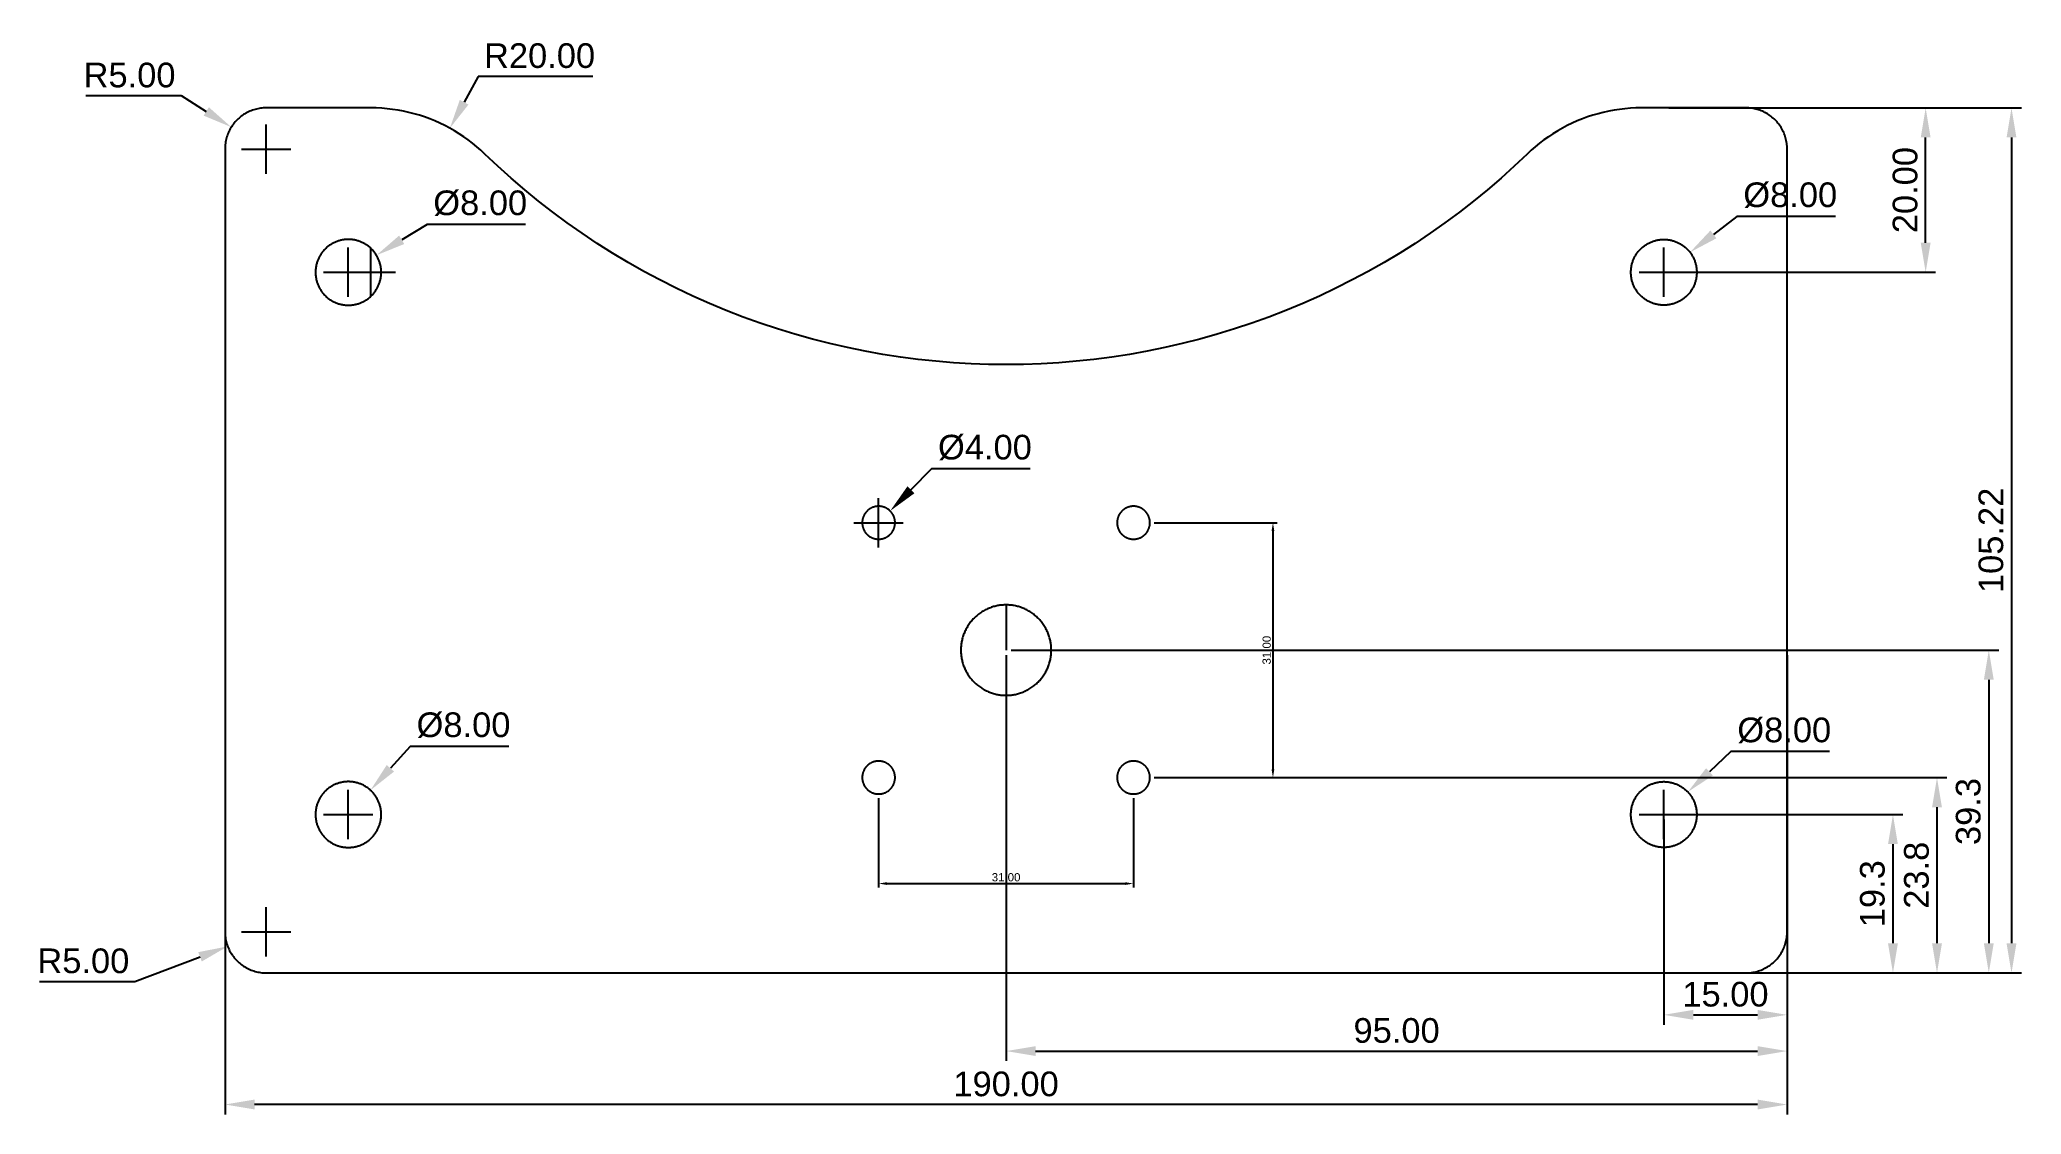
# Model space of a CAD drawing. Header units: millimetres. Extents: x -118 to 123, y -57 to 74.
import ezdxf

# ---------------------------------------------------------------- set-up
doc = ezdxf.new("R2010")
doc.units = ezdxf.units.MM
doc.layers.add('Default', color=18, linetype='Continuous', true_color=0x000000)
doc.styles.add('Arial Regular', font='')
doc.styles.get('Arial Regular').set_extended_font_data('Arial')
doc.dimstyles.new('Default', dxfattribs={"dimtxt": 1, "dimasz": 1, "dimexe": 0.5, "dimexo": 0.5, "dimgap": 0.25, "dimtad": 1, "dimtoh": 1, "dimzin": 1, "dimdsep": 46, "dimtxsty": 'Arial Regular', "dimcen": 0.5, "dimazin": 1, "dimtfac": 1, "dimtdec": 4, "dimtix": 1, "dimtofl": 0, "dimtmove": 1, "dimatfit": 3, "dimfxl": 1, "dimtolj": 1, "dimtzin": 1, "dimarcsym": 0})
doc.dimstyles.new('Millimeter Small', dxfattribs={"dimscale": 1.2, "dimtxt": 2.5, "dimasz": 3, "dimexe": 1, "dimexo": 0.5, "dimgap": 0.8, "dimtad": 1, "dimtoh": 1, "dimzin": 1, "dimdsep": 46, "dimtxsty": 'Arial Regular', "dimcen": 2.5, "dimadec": 1, "dimazin": 1, "dimtfac": 1, "dimtdec": 4, "dimtix": 1, "dimtofl": 0, "dimtmove": 1, "dimatfit": 3, "dimfxl": 1, "dimtolj": 1, "dimtzin": 1, "dimarcsym": 0})

msp = doc.modelspace()

# ---------------------------------------------------------------- blocks, each defined once
blk = doc.blocks.new('*D1')
at = {"layer": 'Default', "color": 0, "lineweight": -2}
for p, q in [((80.46, 65.87), (112.91, 65.87)), ((111.71, 49.47), (111.71, 62.27)), ((80.46, 45.87), (112.91, 45.87))]:
    blk.add_line(p, q, dxfattribs=at)
at = {"layer": 'Default', "color": 0}
for points in [[(112.31, 62.27), (111.11, 62.27), (111.71, 65.87)], [(111.11, 49.47), (112.31, 49.47), (111.71, 45.87)]]:
    blk.add_solid(points, dxfattribs=at)
at = {"layer": 'Defpoints', "color": 0}
for p in [(79.86, 65.87), (111.71, 65.87), (79.86, 45.87)]:
    blk.add_point(p, dxfattribs=at)
at = {"layer": 'Default', "color": 0, "insert": (109.22, 55.87), "char_height": 3, "attachment_point": 5, "rotation": 90, "style": 'Arial Regular'}
blk.add_mtext('\\A1;20.00', dxfattribs=at)
blk = doc.blocks.new('*D2')
at = {"layer": 'Default', "color": 0, "lineweight": -2}
for p, q in [((90.46, 65.87), (123.35, 65.87)), ((122.15, 62.27), (122.15, -35.75)), ((90.46, -39.35), (123.35, -39.35))]:
    blk.add_line(p, q, dxfattribs=at)
at = {"layer": 'Default', "color": 0}
for points in [[(122.75, 62.27), (121.55, 62.27), (122.15, 65.87)], [(121.55, -35.75), (122.75, -35.75), (122.15, -39.35)]]:
    blk.add_solid(points, dxfattribs=at)
at = {"layer": 'Defpoints', "color": 0}
for p in [(89.86, 65.87), (89.86, -39.35), (122.15, -39.35)]:
    blk.add_point(p, dxfattribs=at)
at = {"layer": 'Default', "color": 0, "insert": (119.66, 13.26), "char_height": 3, "attachment_point": 5, "rotation": 90, "style": 'Arial Regular'}
blk.add_mtext('\\A1;105.22', dxfattribs=at)
blk = doc.blocks.new('*D3')
at = {"layer": 'Default', "color": 0, "lineweight": -2}
for p, q in [((17.86, 15.41), (32.82, 15.41)), ((32.32, 14.41), (32.32, -14.59)), ((17.86, -15.59), (32.82, -15.59))]:
    blk.add_line(p, q, dxfattribs=at)
at = {"layer": 'Default', "color": 0}
for points in [[(32.49, 14.41), (32.15, 14.41), (32.32, 15.41)], [(32.15, -14.59), (32.49, -14.59), (32.32, -15.59)]]:
    blk.add_solid(points, dxfattribs=at)
at = {"layer": 'Defpoints', "color": 0}
for p in [(17.36, 15.41), (17.36, -15.59), (32.32, -15.59)]:
    blk.add_point(p, dxfattribs=at)
at = {"layer": 'Default', "color": 0, "insert": (31.56, -0.09), "char_height": 1, "attachment_point": 5, "rotation": 90, "style": 'Arial Regular'}
blk.add_mtext('\\A1;31.00', dxfattribs=at)
blk = doc.blocks.new('*D4')
at = {"layer": 'Default', "color": 0, "lineweight": -2}
for p, q in [((-15.64, -18.09), (-15.64, -28.98)), ((15.36, -18.09), (15.36, -28.98)), ((-14.64, -28.48), (14.36, -28.48))]:
    blk.add_line(p, q, dxfattribs=at)
at = {"layer": 'Default', "color": 0}
for points in [[(-14.64, -28.32), (-14.64, -28.65), (-15.64, -28.48)], [(14.36, -28.65), (14.36, -28.32), (15.36, -28.48)]]:
    blk.add_solid(points, dxfattribs=at)
at = {"layer": 'Defpoints', "color": 0}
for p in [(-15.64, -17.59), (15.36, -17.59), (15.36, -28.48)]:
    blk.add_point(p, dxfattribs=at)
at = {"layer": 'Default', "color": 0, "insert": (-0.14, -27.72), "char_height": 1, "attachment_point": 5, "style": 'Arial Regular'}
blk.add_mtext('\\A1;31.00', dxfattribs=at)
blk = doc.blocks.new('*D5')
at = {"layer": 'Default', "color": 0}
for p, q in [((-90.14, -37.35), (-90.14, -31.35)), ((-93.14, -34.35), (-87.14, -34.35))]:
    blk.add_line(p, q, dxfattribs=at)
at = {"layer": 'Default', "color": 0, "lineweight": -2}
for p, q in [((-106.09, -40.39), (-98.18, -37.4)), ((-117.69, -40.39), (-106.09, -40.39))]:
    blk.add_line(p, q, dxfattribs=at)
at = {"layer": 'Default', "color": 0}
blk.add_solid([(-97.97, -37.96), (-98.39, -36.83), (-94.81, -36.12)], dxfattribs=at)
at = {"layer": 'Defpoints', "color": 0}
for p in [(-94.81, -36.12), (-90.14, -34.35)]:
    blk.add_point(p, dxfattribs=at)
at = {"layer": 'Default', "color": 0, "insert": (-112.37, -37.9), "char_height": 3, "attachment_point": 5, "style": 'Arial Regular'}
blk.add_mtext('\\A1;R5.00', dxfattribs=at)
blk = doc.blocks.new('*D6')
at = {"layer": 'Default', "color": 0, "lineweight": -2}
for p, q in [((-112.07, 67.36), (-100.47, 67.36)), ((-100.47, 67.36), (-97.42, 65.44))]:
    blk.add_line(p, q, dxfattribs=at)
at = {"layer": 'Default', "color": 0}
for p, q in [((-90.14, 57.87), (-90.14, 63.87)), ((-93.14, 60.87), (-87.14, 60.87))]:
    blk.add_line(p, q, dxfattribs=at)
blk.add_solid([(-97.74, 64.93), (-97.1, 65.95), (-94.37, 63.53)], dxfattribs=at)
at = {"layer": 'Defpoints', "color": 0}
for p in [(-94.37, 63.53), (-90.14, 60.87)]:
    blk.add_point(p, dxfattribs=at)
at = {"layer": 'Default', "color": 0, "insert": (-106.75, 69.85), "char_height": 3, "attachment_point": 5, "style": 'Arial Regular'}
blk.add_mtext('\\A1;R5.00', dxfattribs=at)
blk = doc.blocks.new('*D7')
at = {"layer": 'Default', "color": 0, "lineweight": -2}
for p, q in [((-64.33, 69.71), (-66.06, 66.56)), ((-50.4, 69.71), (-64.33, 69.71))]:
    blk.add_line(p, q, dxfattribs=at)
at = {"layer": 'Default', "color": 0}
for p, q in [((-77.41, 42.87), (-77.41, 48.87)), ((-80.41, 45.87), (-74.41, 45.87))]:
    blk.add_line(p, q, dxfattribs=at)
blk.add_solid([(-66.58, 66.85), (-65.53, 66.27), (-67.79, 63.4)], dxfattribs=at)
at = {"layer": 'Defpoints', "color": 0}
for p in [(-67.79, 63.4), (-77.41, 45.87)]:
    blk.add_point(p, dxfattribs=at)
at = {"layer": 'Default', "color": 0, "insert": (-56.88, 72.21), "char_height": 3, "attachment_point": 5, "style": 'Arial Regular'}
blk.add_mtext('\\A1;R20.00', dxfattribs=at)
blk = doc.blocks.new('*D8')
at = {"layer": 'Default', "color": 0, "lineweight": -2}
for p, q in [((-9.19, 21.98), (-11.71, 19.41)), ((2.8, 21.98), (-9.19, 21.98))]:
    blk.add_line(p, q, dxfattribs=at)
at = {"layer": 'Default', "color": 0}
for p, q in [((-15.64, 12.41), (-15.64, 18.41)), ((-18.64, 15.41), (-12.64, 15.41))]:
    blk.add_line(p, q, dxfattribs=at)
blk.add_solid([(-12.14, 19.83), (-11.29, 18.99), (-14.24, 16.84)], dxfattribs=at)
at = {"layer": 'Defpoints', "color": 0}
for p in [(-14.24, 16.84), (-17.04, 13.99)]:
    blk.add_point(p, dxfattribs=at)
at = {"layer": 'Default', "color": 0, "insert": (-2.71, 24.55), "char_height": 3, "attachment_point": 5, "style": 'Arial Regular'}
blk.add_mtext('\\A1;%%c4.00', dxfattribs=at)
blk = doc.blocks.new('*D9')
at = {"layer": 'Default', "color": 0, "lineweight": -2}
for p, q in [((88.03, -12.43), (85.41, -14.89)), ((100.03, -12.43), (88.03, -12.43))]:
    blk.add_line(p, q, dxfattribs=at)
at = {"layer": 'Default', "color": 0}
for p, q in [((79.86, -23.09), (79.86, -17.09)), ((76.86, -20.09), (82.86, -20.09))]:
    blk.add_line(p, q, dxfattribs=at)
blk.add_solid([(85, -14.45), (85.82, -15.33), (82.78, -17.35)], dxfattribs=at)
at = {"layer": 'Defpoints', "color": 0}
for p in [(82.78, -17.35), (76.94, -22.82)]:
    blk.add_point(p, dxfattribs=at)
at = {"layer": 'Default', "color": 0, "insert": (94.51, -9.85), "char_height": 3, "attachment_point": 5, "style": 'Arial Regular'}
blk.add_mtext('\\A1;%%c8.00', dxfattribs=at)
blk = doc.blocks.new('*D10')
at = {"layer": 'Default', "color": 0, "lineweight": -2}
for p, q in [((88.76, 52.67), (85.9, 50.49)), ((100.76, 52.67), (88.76, 52.67))]:
    blk.add_line(p, q, dxfattribs=at)
at = {"layer": 'Default', "color": 0}
for p, q in [((79.86, 42.87), (79.86, 48.87)), ((76.86, 45.87), (82.86, 45.87))]:
    blk.add_line(p, q, dxfattribs=at)
blk.add_solid([(85.53, 50.96), (86.26, 50.01), (83.04, 48.3)], dxfattribs=at)
at = {"layer": 'Defpoints', "color": 0}
for p in [(83.04, 48.3), (76.68, 43.44)]:
    blk.add_point(p, dxfattribs=at)
at = {"layer": 'Default', "color": 0, "insert": (95.24, 55.25), "char_height": 3, "attachment_point": 5, "style": 'Arial Regular'}
blk.add_mtext('\\A1;%%c8.00', dxfattribs=at)
blk = doc.blocks.new('*D11')
at = {"layer": 'Default', "color": 0, "lineweight": -2}
for p, q in [((-70.57, 51.7), (-73.65, 49.83)), ((-58.58, 51.7), (-70.57, 51.7))]:
    blk.add_line(p, q, dxfattribs=at)
at = {"layer": 'Default', "color": 0}
for p, q in [((-80.14, 42.87), (-80.14, 48.87)), ((-83.14, 45.87), (-77.14, 45.87))]:
    blk.add_line(p, q, dxfattribs=at)
blk.add_solid([(-73.96, 50.34), (-73.34, 49.31), (-76.72, 47.95)], dxfattribs=at)
at = {"layer": 'Defpoints', "color": 0}
for p in [(-76.72, 47.95), (-83.55, 43.79)]:
    blk.add_point(p, dxfattribs=at)
at = {"layer": 'Default', "color": 0, "insert": (-64.1, 54.27), "char_height": 3, "attachment_point": 5, "style": 'Arial Regular'}
blk.add_mtext('\\A1;%%c8.00', dxfattribs=at)
blk = doc.blocks.new('*D12')
at = {"layer": 'Default', "color": 0, "lineweight": -2}
for p, q in [((-72.61, -11.8), (-75.03, -14.46)), ((-60.61, -11.8), (-72.61, -11.8))]:
    blk.add_line(p, q, dxfattribs=at)
at = {"layer": 'Default', "color": 0}
for p, q in [((-80.14, -23.09), (-80.14, -17.09)), ((-83.14, -20.09), (-77.14, -20.09))]:
    blk.add_line(p, q, dxfattribs=at)
blk.add_solid([(-75.47, -14.06), (-74.58, -14.86), (-77.45, -17.13)], dxfattribs=at)
at = {"layer": 'Defpoints', "color": 0}
for p in [(-77.45, -17.13), (-82.83, -23.05)]:
    blk.add_point(p, dxfattribs=at)
at = {"layer": 'Default', "color": 0, "insert": (-66.13, -9.22), "char_height": 3, "attachment_point": 5, "style": 'Arial Regular'}
blk.add_mtext('\\A1;%%c8.00', dxfattribs=at)
blk = doc.blocks.new('*D13')
at = {"layer": 'Default', "color": 0, "lineweight": -2}
for p, q in [((79.86, -20.69), (79.86, -45.65)), ((94.86, -20.69), (94.86, -45.65)), ((83.46, -44.45), (91.26, -44.45))]:
    blk.add_line(p, q, dxfattribs=at)
at = {"layer": 'Default', "color": 0}
for points in [[(83.46, -43.85), (83.46, -45.05), (79.86, -44.45)], [(91.26, -45.05), (91.26, -43.85), (94.86, -44.45)]]:
    blk.add_solid(points, dxfattribs=at)
at = {"layer": 'Defpoints', "color": 0}
for p in [(79.86, -20.09), (94.86, -20.09), (94.86, -44.45)]:
    blk.add_point(p, dxfattribs=at)
at = {"layer": 'Default', "color": 0, "insert": (87.36, -41.96), "char_height": 3, "attachment_point": 5, "style": 'Arial Regular'}
blk.add_mtext('\\A1;15.00', dxfattribs=at)
blk = doc.blocks.new('*D14')
at = {"layer": 'Default', "color": 0, "lineweight": -2}
for p, q in [((-0.14, -0.69), (-0.14, -50.06)), ((94.86, -0.69), (94.86, -50.06)), ((3.46, -48.86), (91.26, -48.86))]:
    blk.add_line(p, q, dxfattribs=at)
at = {"layer": 'Default', "color": 0}
for points in [[(3.46, -48.26), (3.46, -49.46), (-0.14, -48.86)], [(91.26, -49.46), (91.26, -48.26), (94.86, -48.86)]]:
    blk.add_solid(points, dxfattribs=at)
at = {"layer": 'Defpoints', "color": 0}
for p in [(-0.14, -0.09), (94.86, -0.09), (94.86, -48.86)]:
    blk.add_point(p, dxfattribs=at)
at = {"layer": 'Default', "color": 0, "insert": (47.36, -46.37), "char_height": 3, "attachment_point": 5, "style": 'Arial Regular'}
blk.add_mtext('\\A1;95.00', dxfattribs=at)
blk = doc.blocks.new('*D15')
at = {"layer": 'Default', "color": 0, "lineweight": -2}
for p, q in [((-95.14, -34.95), (-95.14, -56.56)), ((94.86, -34.95), (94.86, -56.56)), ((91.26, -55.36), (-91.54, -55.36))]:
    blk.add_line(p, q, dxfattribs=at)
at = {"layer": 'Default', "color": 0}
for points in [[(-91.54, -54.76), (-91.54, -55.96), (-95.14, -55.36)], [(91.26, -55.96), (91.26, -54.76), (94.86, -55.36)]]:
    blk.add_solid(points, dxfattribs=at)
at = {"layer": 'Defpoints', "color": 0}
for p in [(-95.14, -34.35), (94.86, -34.35), (-95.14, -55.36)]:
    blk.add_point(p, dxfattribs=at)
at = {"layer": 'Default', "color": 0, "insert": (-0.14, -52.87), "char_height": 3, "attachment_point": 5, "style": 'Arial Regular'}
blk.add_mtext('\\A1;190.00', dxfattribs=at)
blk = doc.blocks.new('*D16')
at = {"layer": 'Default', "color": 0, "lineweight": -2}
for p, q in [((0.46, -0.09), (120.59, -0.09)), ((119.39, -3.69), (119.39, -35.75)), ((0.46, -39.35), (120.59, -39.35))]:
    blk.add_line(p, q, dxfattribs=at)
at = {"layer": 'Default', "color": 0}
for points in [[(119.99, -3.69), (118.79, -3.69), (119.39, -0.09)], [(118.79, -35.75), (119.99, -35.75), (119.39, -39.35)]]:
    blk.add_solid(points, dxfattribs=at)
at = {"layer": 'Defpoints', "color": 0}
for p in [(-0.14, -0.09), (-0.14, -39.35), (119.39, -39.35)]:
    blk.add_point(p, dxfattribs=at)
at = {"layer": 'Default', "color": 0, "insert": (116.9, -19.72), "char_height": 3, "attachment_point": 5, "rotation": 90, "style": 'Arial Regular'}
blk.add_mtext('\\A1;39.3', dxfattribs=at)
blk = doc.blocks.new('*D17')
at = {"layer": 'Default', "color": 0, "lineweight": -2}
for p, q in [((80.46, -20.09), (108.93, -20.09)), ((107.73, -23.69), (107.73, -35.75)), ((80.46, -39.35), (108.93, -39.35))]:
    blk.add_line(p, q, dxfattribs=at)
at = {"layer": 'Default', "color": 0}
for points in [[(108.33, -23.69), (107.13, -23.69), (107.73, -20.09)], [(107.13, -35.75), (108.33, -35.75), (107.73, -39.35)]]:
    blk.add_solid(points, dxfattribs=at)
at = {"layer": 'Defpoints', "color": 0}
for p in [(79.86, -20.09), (79.86, -39.35), (107.73, -39.35)]:
    blk.add_point(p, dxfattribs=at)
at = {"layer": 'Default', "color": 0, "insert": (105.24, -29.72), "char_height": 3, "attachment_point": 5, "rotation": 90, "style": 'Arial Regular'}
blk.add_mtext('\\A1;19.3', dxfattribs=at)
blk = doc.blocks.new('*D18')
at = {"layer": 'Default', "color": 0, "lineweight": -2}
for p, q in [((17.96, -15.59), (114.29, -15.59)), ((113.09, -35.75), (113.09, -19.19)), ((17.96, -39.35), (114.29, -39.35))]:
    blk.add_line(p, q, dxfattribs=at)
at = {"layer": 'Default', "color": 0}
for points in [[(113.69, -19.19), (112.49, -19.19), (113.09, -15.59)], [(112.49, -35.75), (113.69, -35.75), (113.09, -39.35)]]:
    blk.add_solid(points, dxfattribs=at)
at = {"layer": 'Defpoints', "color": 0}
for p in [(17.36, -15.59), (113.09, -15.59), (17.36, -39.35)]:
    blk.add_point(p, dxfattribs=at)
at = {"layer": 'Default', "color": 0, "insert": (110.6, -27.47), "char_height": 3, "attachment_point": 5, "rotation": 90, "style": 'Arial Regular'}
blk.add_mtext('\\A1;23.8', dxfattribs=at)

# ---------------------------------------------------------------- dimensions: what is measured, and where the dimension line sits
at = {"layer": 'Default'}
for center, mpoint, picture, middle in [((-77.413, 45.871, -66.055), (-67.79, 63.403, -66.055), '*D7', (-64.325, 69.715, -66.055)), ((-90.138, 60.871, -66.055), (-94.373, 63.529, -66.055), '*D6', (-100.471, 67.357, -66.055)), ((-90.138, -34.347, -66.055), (-94.813, -36.12, -66.055), '*D5', (-106.086, -40.393, -66.055))]:
    dim = msp.add_radius_dim(center=center, mpoint=mpoint, dimstyle='Millimeter Small', override={"dimscale": 1.2, "dimasz": 3, "dimtad": 1, "dimtih": 0, "dimtoh": 1, "dimlfac": 1, "dimtxsty": 'Arial Regular', "dimsah": 0}, dxfattribs=at)
    dim.commit()
    dim.dimension.update_dxf_attribs({"geometry": picture, "text_midpoint": middle, "dimtype": 164})
for base, p1, p2, dimstyle, override, picture, middle in [((111.713, 65.871, -66.055), (79.862, 45.871, -66.055), (79.862, 65.871, -66.055), 'Millimeter Small', {"dimscale": 1.2, "dimtxt": 2.5, "dimasz": 3, "dimexe": 1, "dimexo": 0.5, "dimgap": 0.8, "dimtad": 1, "dimtih": 0, "dimtoh": 0, "dimdec": 2, "dimzin": 1, "dimtxsty": 'Arial Regular', "dimsah": 0, "dimcen": 2.5, "dimadec": 1, "dimazin": 1, "dimtix": 0, "dimtmove": 0, "dimtzin": 1}, '*D1', (109.221, 55.871, -66.055)), ((122.15, -39.347, -66.055), (89.862, 65.871, -66.055), (89.862, -39.347, -66.055), 'Millimeter Small', {"dimscale": 1.2, "dimtxt": 2.5, "dimasz": 3, "dimexe": 1, "dimexo": 0.5, "dimgap": 0.8, "dimtad": 1, "dimtih": 0, "dimtoh": 0, "dimdec": 2, "dimzin": 1, "dimtxsty": 'Arial Regular', "dimsah": 0, "dimcen": 2.5, "dimadec": 1, "dimazin": 1, "dimtix": 0, "dimtmove": 0, "dimtzin": 1}, '*D2', (119.659, 13.262, -66.055)), ((32.319, -15.586, -66.055), (17.362, 15.414, -66.055), (17.362, -15.586, -66.055), 'Default', {"dimtxt": 1, "dimasz": 1, "dimexe": 0.5, "dimexo": 0.5, "dimgap": 0.25, "dimtad": 1, "dimtih": 0, "dimtoh": 0, "dimdec": 2, "dimzin": 1, "dimtxsty": 'Arial Regular', "dimsah": 0, "dimcen": 0.5, "dimadec": 2, "dimazin": 1, "dimtix": 0, "dimtmove": 0, "dimtzin": 1}, '*D3', (31.558, -0.086, -66.055)), ((119.388, -39.347, -66.055), (-0.138, -0.086, -66.055), (-0.138, -39.347, -66.055), 'Millimeter Small', {"dimscale": 1.2, "dimtxt": 2.5, "dimasz": 3, "dimexe": 1, "dimexo": 0.5, "dimgap": 0.8, "dimtad": 1, "dimtih": 0, "dimtoh": 0, "dimdec": 1, "dimzin": 1, "dimtxsty": 'Arial Regular', "dimsah": 0, "dimcen": 2.5, "dimadec": 1, "dimazin": 1, "dimtix": 0, "dimtmove": 0, "dimtzin": 1}, '*D16', (116.896, -19.717, -66.055)), ((113.087, -15.586, -66.055), (17.362, -39.347, -66.055), (17.362, -15.586, -66.055), 'Millimeter Small', {"dimscale": 1.2, "dimtxt": 2.5, "dimasz": 3, "dimexe": 1, "dimexo": 0.5, "dimgap": 0.8, "dimtad": 1, "dimtih": 0, "dimtoh": 0, "dimdec": 1, "dimzin": 1, "dimtxsty": 'Arial Regular', "dimsah": 0, "dimcen": 2.5, "dimadec": 1, "dimazin": 1, "dimtix": 0, "dimtmove": 0, "dimtzin": 1}, '*D18', (110.595, -27.467, -66.055)), ((107.734, -39.347, -66.055), (79.862, -20.086, -66.055), (79.862, -39.347, -66.055), 'Millimeter Small', {"dimscale": 1.2, "dimtxt": 2.5, "dimasz": 3, "dimexe": 1, "dimexo": 0.5, "dimgap": 0.8, "dimtad": 1, "dimtih": 0, "dimtoh": 0, "dimdec": 1, "dimzin": 1, "dimtxsty": 'Arial Regular', "dimsah": 0, "dimcen": 2.5, "dimadec": 1, "dimazin": 1, "dimtix": 0, "dimtmove": 0, "dimtzin": 1}, '*D17', (105.243, -29.717, -66.055))]:
    dim = msp.add_linear_dim(base=base, p1=p1, p2=p2, angle=90, dimstyle=dimstyle, override=override, dxfattribs=at)
    dim.commit()
    dim.dimension.update_dxf_attribs({"geometry": picture, "text_midpoint": middle})
for p1, p2, picture, middle in [((-83.554, 43.79, -66.055), (-76.722, 47.952, -66.055), '*D11', (-70.574, 51.698, -66.055)), ((76.684, 43.441, -66.055), (83.039, 48.3, -66.055), '*D10', (88.759, 52.674, -66.055)), ((-17.039, 13.987, -66.055), (-14.237, 16.841, -66.055), '*D8', (-9.192, 21.978, -66.055)), ((-82.828, -23.047, -66.055), (-77.448, -17.126, -66.055), '*D12', (-72.607, -11.797, -66.055)), ((76.944, -22.822, -66.055), (82.78, -17.35, -66.055), '*D9', (88.032, -12.426, -66.055))]:
    dim = msp.add_diameter_dim_2p(p1=p1, p2=p2, dimstyle='Millimeter Small', override={"dimscale": 1.2, "dimasz": 3, "dimtad": 1, "dimtih": 0, "dimtoh": 1, "dimlfac": 1, "dimtxsty": 'Arial Regular', "dimsah": 0}, dxfattribs=at)
    dim.commit()
    dim.dimension.update_dxf_attribs({"geometry": picture, "text_midpoint": middle, "dimtype": 163})
for base, p1, p2, dimstyle, override, picture, middle in [((94.862, -48.857, -66.055), (-0.138, -0.086, -66.055), (94.862, -0.086, -66.055), 'Millimeter Small', {"dimscale": 1.2, "dimtxt": 2.5, "dimasz": 3, "dimexe": 1, "dimexo": 0.5, "dimgap": 0.8, "dimtad": 1, "dimtih": 0, "dimtoh": 0, "dimdec": 2, "dimzin": 1, "dimtxsty": 'Arial Regular', "dimsah": 0, "dimcen": 2.5, "dimadec": 1, "dimazin": 1, "dimtix": 0, "dimtmove": 0, "dimtzin": 1}, '*D14', (47.362, -46.365, -66.055)), ((15.362, -28.482, -66.055), (-15.638, -17.586, -66.055), (15.362, -17.586, -66.055), 'Default', {"dimtxt": 1, "dimasz": 1, "dimexe": 0.5, "dimexo": 0.5, "dimgap": 0.25, "dimtad": 1, "dimtih": 0, "dimtoh": 0, "dimdec": 2, "dimzin": 1, "dimtxsty": 'Arial Regular', "dimsah": 0, "dimcen": 0.5, "dimadec": 2, "dimazin": 1, "dimtix": 0, "dimtmove": 0, "dimtzin": 1}, '*D4', (-0.138, -27.722, -66.055)), ((94.862, -44.454, -66.055), (79.862, -20.086, -66.055), (94.862, -20.086, -66.055), 'Millimeter Small', {"dimscale": 1.2, "dimtxt": 2.5, "dimasz": 3, "dimexe": 1, "dimexo": 0.5, "dimgap": 0.8, "dimtad": 1, "dimtih": 0, "dimtoh": 0, "dimdec": 2, "dimzin": 1, "dimtxsty": 'Arial Regular', "dimsah": 0, "dimcen": 2.5, "dimadec": 1, "dimazin": 1, "dimtix": 0, "dimtmove": 0, "dimtzin": 1}, '*D13', (87.362, -41.963, -66.055)), ((-95.138, -55.358, -66.055), (94.862, -34.347, -66.055), (-95.138, -34.347, -66.055), 'Millimeter Small', {"dimscale": 1.2, "dimtxt": 2.5, "dimasz": 3, "dimexe": 1, "dimexo": 0.5, "dimgap": 0.8, "dimtad": 1, "dimtih": 0, "dimtoh": 0, "dimdec": 2, "dimzin": 1, "dimtxsty": 'Arial Regular', "dimsah": 0, "dimcen": 2.5, "dimadec": 1, "dimazin": 1, "dimtix": 0, "dimtmove": 0, "dimtzin": 1}, '*D15', (-0.138, -52.866, -66.055))]:
    dim = msp.add_linear_dim(base=base, p1=p1, p2=p2, dimstyle=dimstyle, override=override, dxfattribs=at)
    dim.commit()
    dim.dimension.update_dxf_attribs({"geometry": picture, "text_midpoint": middle})

# ---------------------------------------------------------------- linework, layer by layer
at = {"layer": 'Default'}
for points in [[(-90.138, 65.871), (-90.309, 65.868), (-90.479, 65.859), (-90.649, 65.845), (-90.819, 65.824), (-90.988, 65.798), (-91.155, 65.766), (-91.322, 65.729), (-91.487, 65.685), (-91.651, 65.637), (-91.813, 65.582), (-91.972, 65.522), (-92.13, 65.457), (-92.286, 65.386), (-92.438, 65.31), (-92.589, 65.229), (-92.736, 65.143), (-92.88, 65.052), (-93.022, 64.956), (-93.159, 64.855), (-93.294, 64.749), (-93.424, 64.639), (-93.551, 64.525), (-93.674, 64.406), (-93.792, 64.284), (-93.907, 64.157), (-94.017, 64.026), (-94.122, 63.892), (-94.223, 63.754), (-94.319, 63.613), (-94.41, 63.469), (-94.496, 63.321), (-94.578, 63.171), (-94.654, 63.018), (-94.724, 62.863), (-94.79, 62.705), (-94.849, 62.545), (-94.904, 62.383), (-94.953, 62.22), (-94.996, 62.055), (-95.034, 61.888), (-95.065, 61.72), (-95.092, 61.552), (-95.112, 61.382), (-95.126, 61.212), (-95.135, 61.041), (-95.138, 60.871)], [(-77.413, 65.871), (-90.138, 65.871)], [(-63.518, 60.256), (-64.006, 60.712), (-64.509, 61.151), (-65.027, 61.573), (-65.558, 61.978), (-66.102, 62.365), (-66.659, 62.733), (-67.228, 63.083), (-67.809, 63.414), (-68.4, 63.725), (-69.001, 64.016), (-69.612, 64.286), (-70.231, 64.536), (-70.858, 64.766), (-71.493, 64.974), (-72.134, 65.161), (-72.781, 65.327), (-73.433, 65.471), (-74.09, 65.593), (-74.75, 65.693), (-75.413, 65.77), (-76.079, 65.826), (-76.746, 65.86), (-77.413, 65.871)], [(77.137, 65.871), (76.469, 65.86), (75.802, 65.826), (75.137, 65.77), (74.474, 65.693), (73.813, 65.593), (73.157, 65.471), (72.504, 65.327), (71.857, 65.161), (71.216, 64.974), (70.582, 64.766), (69.955, 64.536), (69.335, 64.286), (68.725, 64.016), (68.124, 63.725), (67.533, 63.414), (66.952, 63.083), (66.383, 62.733), (65.826, 62.365), (65.282, 61.978), (64.751, 61.573), (64.233, 61.151), (63.73, 60.712), (63.242, 60.256)], [(89.862, 65.871), (77.137, 65.871)], [(94.862, 60.871), (94.859, 61.041), (94.85, 61.212), (94.836, 61.382), (94.815, 61.552), (94.789, 61.72), (94.757, 61.888), (94.72, 62.055), (94.676, 62.22), (94.628, 62.383), (94.573, 62.545), (94.513, 62.705), (94.448, 62.863), (94.377, 63.018), (94.301, 63.171), (94.22, 63.321), (94.134, 63.469), (94.043, 63.613), (93.947, 63.754), (93.846, 63.892), (93.74, 64.026), (93.63, 64.157), (93.516, 64.284), (93.397, 64.406), (93.275, 64.525), (93.148, 64.639), (93.017, 64.749), (92.883, 64.855), (92.745, 64.956), (92.604, 65.052), (92.46, 65.143), (92.312, 65.229), (92.162, 65.31), (92.009, 65.386), (91.854, 65.457), (91.696, 65.522), (91.536, 65.582), (91.374, 65.637), (91.211, 65.685), (91.046, 65.729), (90.879, 65.766), (90.711, 65.798), (90.543, 65.824), (90.373, 65.845), (90.203, 65.859), (90.033, 65.868), (89.862, 65.871)], [(-95.138, 60.871), (-95.138, -34.347)], [(94.862, -34.347), (94.862, 60.871)], [(63.242, 60.256), (61.672, 58.775), (60.062, 57.326), (58.411, 55.911), (56.722, 54.531), (54.995, 53.188), (53.231, 51.884), (51.433, 50.619), (49.6, 49.395), (47.736, 48.214), (45.84, 47.077), (43.915, 45.985), (41.962, 44.939), (39.982, 43.94), (37.979, 42.988), (35.953, 42.086), (33.906, 41.234), (31.84, 40.432), (29.757, 39.681), (27.658, 38.981), (25.547, 38.334), (23.424, 37.739), (21.291, 37.196), (19.151, 36.706), (17.005, 36.269), (14.856, 35.884), (12.704, 35.552), (10.553, 35.272), (8.404, 35.044), (6.258, 34.868), (4.118, 34.743), (1.986, 34.668), (-0.138, 34.644), (-2.262, 34.668), (-4.395, 34.743), (-6.535, 34.868), (-8.68, 35.044), (-10.829, 35.272), (-12.981, 35.552), (-15.132, 35.884), (-17.281, 36.269), (-19.427, 36.706), (-21.567, 37.196), (-23.7, 37.739), (-25.823, 38.334), (-27.935, 38.981), (-30.033, 39.681), (-32.116, 40.432), (-34.182, 41.234), (-36.229, 42.086), (-38.255, 42.988), (-40.259, 43.94), (-42.238, 44.939), (-44.191, 45.985), (-46.116, 47.077), (-48.012, 48.214), (-49.877, 49.395), (-51.709, 50.619), (-53.508, 51.884), (-55.271, 53.188), (-56.998, 54.531), (-58.687, 55.911), (-60.338, 57.326), (-61.949, 58.775), (-63.518, 60.256)], [(-0.138, 5.414), (-0.138, -0.086)], [(-95.138, -34.347), (-95.135, -34.518), (-95.126, -34.689), (-95.112, -34.859), (-95.092, -35.028), (-95.065, -35.197), (-95.034, -35.365), (-94.996, -35.531), (-94.953, -35.696), (-94.904, -35.86), (-94.849, -36.022), (-94.79, -36.182), (-94.724, -36.339), (-94.654, -36.495), (-94.578, -36.648), (-94.496, -36.798), (-94.41, -36.945), (-94.319, -37.09), (-94.223, -37.231), (-94.122, -37.369), (-94.017, -37.503), (-93.907, -37.633), (-93.792, -37.76), (-93.674, -37.883), (-93.551, -38.002), (-93.424, -38.116), (-93.294, -38.226), (-93.159, -38.331), (-93.022, -38.432), (-92.88, -38.528), (-92.736, -38.619), (-92.589, -38.706), (-92.438, -38.787), (-92.286, -38.863), (-92.13, -38.933), (-91.972, -38.999), (-91.813, -39.059), (-91.651, -39.113), (-91.487, -39.162), (-91.322, -39.205), (-91.155, -39.243), (-90.988, -39.275), (-90.819, -39.301), (-90.649, -39.321), (-90.479, -39.336), (-90.309, -39.344), (-90.138, -39.347)], [(89.862, -39.347), (90.033, -39.344), (90.203, -39.336), (90.373, -39.321), (90.543, -39.301), (90.711, -39.275), (90.879, -39.243), (91.046, -39.205), (91.211, -39.162), (91.374, -39.113), (91.536, -39.059), (91.696, -38.999), (91.854, -38.933), (92.009, -38.863), (92.162, -38.787), (92.312, -38.706), (92.46, -38.619), (92.604, -38.528), (92.745, -38.432), (92.883, -38.331), (93.017, -38.226), (93.148, -38.116), (93.275, -38.002), (93.397, -37.883), (93.516, -37.76), (93.63, -37.633), (93.74, -37.503), (93.846, -37.369), (93.947, -37.231), (94.043, -37.09), (94.134, -36.945), (94.22, -36.798), (94.301, -36.648), (94.377, -36.495), (94.448, -36.339), (94.513, -36.182), (94.573, -36.022), (94.628, -35.86), (94.676, -35.696), (94.72, -35.531), (94.757, -35.365), (94.789, -35.197), (94.815, -35.028), (94.836, -34.859), (94.85, -34.689), (94.859, -34.518), (94.862, -34.347)], [(-90.138, -39.347), (89.862, -39.347)]]:
    msp.add_lwpolyline(points, dxfattribs=at)
for points in [[(-76.138, 45.871), (-76.139, 45.96), (-76.142, 46.049), (-76.147, 46.139), (-76.154, 46.23), (-76.164, 46.322), (-76.175, 46.414), (-76.189, 46.506), (-76.205, 46.599), (-76.223, 46.692), (-76.244, 46.785), (-76.267, 46.878), (-76.293, 46.971), (-76.32, 47.065), (-76.351, 47.158), (-76.384, 47.251), (-76.419, 47.343), (-76.457, 47.435), (-76.497, 47.527), (-76.54, 47.618), (-76.585, 47.708), (-76.633, 47.797), (-76.683, 47.886), (-76.735, 47.973), (-76.79, 48.06), (-76.847, 48.145), (-76.907, 48.229), (-76.969, 48.311), (-77.033, 48.392), (-77.099, 48.471), (-77.167, 48.549), (-77.237, 48.625), (-77.31, 48.699), (-77.384, 48.771), (-77.46, 48.842), (-77.538, 48.91), (-77.617, 48.976), (-77.698, 49.04), (-77.78, 49.102), (-77.864, 49.162), (-77.949, 49.219), (-78.036, 49.274), (-78.123, 49.326), (-78.212, 49.376), (-78.301, 49.424), (-78.391, 49.469), (-78.482, 49.512), (-78.574, 49.552), (-78.666, 49.59), (-78.758, 49.625), (-78.851, 49.658), (-78.944, 49.688), (-79.038, 49.716), (-79.131, 49.742), (-79.224, 49.765), (-79.317, 49.786), (-79.41, 49.804), (-79.503, 49.82), (-79.595, 49.834), (-79.687, 49.845), (-79.779, 49.855), (-79.87, 49.862), (-79.96, 49.867), (-80.049, 49.87), (-80.138, 49.871), (-80.227, 49.87), (-80.316, 49.867), (-80.407, 49.862), (-80.498, 49.855), (-80.589, 49.845), (-80.681, 49.834), (-80.773, 49.82), (-80.866, 49.804), (-80.959, 49.786), (-81.052, 49.765), (-81.145, 49.742), (-81.239, 49.716), (-81.332, 49.688), (-81.425, 49.658), (-81.518, 49.625), (-81.611, 49.59), (-81.703, 49.552), (-81.794, 49.512), (-81.885, 49.469), (-81.975, 49.424), (-82.065, 49.376), (-82.153, 49.326), (-82.241, 49.274), (-82.327, 49.219), (-82.412, 49.162), (-82.496, 49.102), (-82.578, 49.04), (-82.659, 48.976), (-82.739, 48.91), (-82.816, 48.842), (-82.892, 48.771), (-82.967, 48.699), (-83.039, 48.625), (-83.109, 48.549), (-83.177, 48.471), (-83.244, 48.392), (-83.308, 48.311), (-83.369, 48.229), (-83.429, 48.145), (-83.486, 48.06), (-83.541, 47.973), (-83.594, 47.886), (-83.644, 47.797), (-83.691, 47.708), (-83.736, 47.618), (-83.779, 47.527), (-83.819, 47.435), (-83.857, 47.343), (-83.893, 47.251), (-83.925, 47.158), (-83.956, 47.065), (-83.984, 46.971), (-84.009, 46.878), (-84.032, 46.785), (-84.053, 46.692), (-84.071, 46.599), (-84.087, 46.506), (-84.101, 46.414), (-84.113, 46.322), (-84.122, 46.23), (-84.129, 46.139), (-84.134, 46.049), (-84.137, 45.96), (-84.138, 45.871), (-84.137, 45.782), (-84.134, 45.692), (-84.129, 45.602), (-84.122, 45.511), (-84.113, 45.42), (-84.101, 45.328), (-84.087, 45.236), (-84.071, 45.143), (-84.053, 45.05), (-84.032, 44.957), (-84.009, 44.863), (-83.984, 44.77), (-83.956, 44.677), (-83.925, 44.584), (-83.893, 44.491), (-83.857, 44.398), (-83.819, 44.306), (-83.779, 44.215), (-83.736, 44.124), (-83.691, 44.034), (-83.644, 43.944), (-83.594, 43.856), (-83.541, 43.768), (-83.486, 43.682), (-83.429, 43.597), (-83.369, 43.513), (-83.308, 43.431), (-83.244, 43.35), (-83.177, 43.27), (-83.109, 43.192), (-83.039, 43.117), (-82.967, 43.042), (-82.892, 42.97), (-82.816, 42.9), (-82.739, 42.832), (-82.659, 42.765), (-82.578, 42.701), (-82.496, 42.64), (-82.412, 42.58), (-82.327, 42.523), (-82.241, 42.468), (-82.153, 42.415), (-82.065, 42.365), (-81.975, 42.318), (-81.885, 42.272), (-81.794, 42.23), (-81.703, 42.189), (-81.611, 42.152), (-81.518, 42.116), (-81.425, 42.083), (-81.332, 42.053), (-81.239, 42.025), (-81.145, 42), (-81.052, 41.977), (-80.959, 41.956), (-80.866, 41.938), (-80.773, 41.922), (-80.681, 41.908), (-80.589, 41.896), (-80.498, 41.887), (-80.407, 41.88), (-80.316, 41.875), (-80.227, 41.872), (-80.138, 41.871), (-80.049, 41.872), (-79.96, 41.875), (-79.87, 41.88), (-79.779, 41.887), (-79.687, 41.896), (-79.595, 41.908), (-79.503, 41.922), (-79.41, 41.938), (-79.317, 41.956), (-79.224, 41.977), (-79.131, 42), (-79.038, 42.025), (-78.944, 42.053), (-78.851, 42.083), (-78.758, 42.116), (-78.666, 42.152), (-78.574, 42.189), (-78.482, 42.23), (-78.391, 42.272), (-78.301, 42.318), (-78.212, 42.365), (-78.123, 42.415), (-78.036, 42.468), (-77.949, 42.523), (-77.864, 42.58), (-77.78, 42.64), (-77.698, 42.701), (-77.617, 42.765), (-77.538, 42.832), (-77.46, 42.9), (-77.384, 42.97), (-77.31, 43.042), (-77.237, 43.117), (-77.167, 43.192), (-77.099, 43.27), (-77.033, 43.35), (-76.969, 43.431), (-76.907, 43.513), (-76.847, 43.597), (-76.79, 43.682), (-76.735, 43.768), (-76.683, 43.856), (-76.633, 43.944), (-76.585, 44.034), (-76.54, 44.124), (-76.497, 44.215), (-76.457, 44.306), (-76.419, 44.398), (-76.384, 44.491), (-76.351, 44.584), (-76.32, 44.677), (-76.293, 44.77), (-76.267, 44.863), (-76.244, 44.957), (-76.223, 45.05), (-76.205, 45.143), (-76.189, 45.236), (-76.175, 45.328), (-76.164, 45.42), (-76.154, 45.511), (-76.147, 45.602), (-76.142, 45.692), (-76.139, 45.782)], [(75.862, 45.871), (75.863, 45.96), (75.866, 46.049), (75.871, 46.139), (75.878, 46.23), (75.887, 46.322), (75.899, 46.414), (75.913, 46.506), (75.929, 46.599), (75.947, 46.692), (75.968, 46.785), (75.991, 46.878), (76.016, 46.971), (76.044, 47.065), (76.075, 47.158), (76.107, 47.251), (76.143, 47.343), (76.181, 47.435), (76.221, 47.527), (76.264, 47.618), (76.309, 47.708), (76.356, 47.797), (76.406, 47.886), (76.459, 47.973), (76.514, 48.06), (76.571, 48.145), (76.631, 48.229), (76.692, 48.311), (76.756, 48.392), (76.823, 48.471), (76.891, 48.549), (76.961, 48.625), (77.033, 48.699), (77.108, 48.771), (77.184, 48.842), (77.261, 48.91), (77.341, 48.976), (77.422, 49.04), (77.504, 49.102), (77.588, 49.162), (77.673, 49.219), (77.759, 49.274), (77.847, 49.326), (77.935, 49.376), (78.025, 49.424), (78.115, 49.469), (78.206, 49.512), (78.297, 49.552), (78.389, 49.59), (78.482, 49.625), (78.575, 49.658), (78.668, 49.688), (78.761, 49.716), (78.855, 49.742), (78.948, 49.765), (79.041, 49.786), (79.134, 49.804), (79.227, 49.82), (79.319, 49.834), (79.411, 49.845), (79.502, 49.855), (79.593, 49.862), (79.684, 49.867), (79.773, 49.87), (79.862, 49.871), (79.951, 49.87), (80.04, 49.867), (80.13, 49.862), (80.221, 49.855), (80.313, 49.845), (80.405, 49.834), (80.497, 49.82), (80.59, 49.804), (80.683, 49.786), (80.776, 49.765), (80.869, 49.742), (80.962, 49.716), (81.056, 49.688), (81.149, 49.658), (81.242, 49.625), (81.334, 49.59), (81.426, 49.552), (81.518, 49.512), (81.609, 49.469), (81.699, 49.424), (81.788, 49.376), (81.877, 49.326), (81.964, 49.274), (82.051, 49.219), (82.136, 49.162), (82.22, 49.102), (82.302, 49.04), (82.383, 48.976), (82.462, 48.91), (82.54, 48.842), (82.616, 48.771), (82.69, 48.699), (82.763, 48.625), (82.833, 48.549), (82.901, 48.471), (82.967, 48.392), (83.031, 48.311), (83.093, 48.229), (83.153, 48.145), (83.21, 48.06), (83.265, 47.973), (83.317, 47.886), (83.367, 47.797), (83.415, 47.708), (83.46, 47.618), (83.503, 47.527), (83.543, 47.435), (83.581, 47.343), (83.616, 47.251), (83.649, 47.158), (83.68, 47.065), (83.707, 46.971), (83.733, 46.878), (83.756, 46.785), (83.777, 46.692), (83.795, 46.599), (83.811, 46.506), (83.825, 46.414), (83.836, 46.322), (83.846, 46.23), (83.853, 46.139), (83.858, 46.049), (83.861, 45.96), (83.862, 45.871), (83.861, 45.782), (83.858, 45.692), (83.853, 45.602), (83.846, 45.511), (83.836, 45.42), (83.825, 45.328), (83.811, 45.236), (83.795, 45.143), (83.777, 45.05), (83.756, 44.957), (83.733, 44.863), (83.707, 44.77), (83.68, 44.677), (83.649, 44.584), (83.616, 44.491), (83.581, 44.398), (83.543, 44.306), (83.503, 44.215), (83.46, 44.124), (83.415, 44.034), (83.367, 43.944), (83.317, 43.856), (83.265, 43.768), (83.21, 43.682), (83.153, 43.597), (83.093, 43.513), (83.031, 43.431), (82.967, 43.35), (82.901, 43.27), (82.833, 43.192), (82.763, 43.117), (82.69, 43.042), (82.616, 42.97), (82.54, 42.9), (82.462, 42.832), (82.383, 42.765), (82.302, 42.701), (82.22, 42.64), (82.136, 42.58), (82.051, 42.523), (81.964, 42.468), (81.877, 42.415), (81.788, 42.365), (81.699, 42.318), (81.609, 42.272), (81.518, 42.23), (81.426, 42.189), (81.334, 42.152), (81.242, 42.116), (81.149, 42.083), (81.056, 42.053), (80.962, 42.025), (80.869, 42), (80.776, 41.977), (80.683, 41.956), (80.59, 41.938), (80.497, 41.922), (80.405, 41.908), (80.313, 41.896), (80.221, 41.887), (80.13, 41.88), (80.04, 41.875), (79.951, 41.872), (79.862, 41.871), (79.773, 41.872), (79.684, 41.875), (79.593, 41.88), (79.502, 41.887), (79.411, 41.896), (79.319, 41.908), (79.227, 41.922), (79.134, 41.938), (79.041, 41.956), (78.948, 41.977), (78.855, 42), (78.761, 42.025), (78.668, 42.053), (78.575, 42.083), (78.482, 42.116), (78.389, 42.152), (78.297, 42.189), (78.206, 42.23), (78.115, 42.272), (78.025, 42.318), (77.935, 42.365), (77.847, 42.415), (77.759, 42.468), (77.673, 42.523), (77.588, 42.58), (77.504, 42.64), (77.422, 42.701), (77.341, 42.765), (77.261, 42.832), (77.184, 42.9), (77.108, 42.97), (77.033, 43.042), (76.961, 43.117), (76.891, 43.192), (76.823, 43.27), (76.756, 43.35), (76.692, 43.431), (76.631, 43.513), (76.571, 43.597), (76.514, 43.682), (76.459, 43.768), (76.406, 43.856), (76.356, 43.944), (76.309, 44.034), (76.264, 44.124), (76.221, 44.215), (76.181, 44.306), (76.143, 44.398), (76.107, 44.491), (76.075, 44.584), (76.044, 44.677), (76.016, 44.77), (75.991, 44.863), (75.968, 44.957), (75.947, 45.05), (75.929, 45.143), (75.913, 45.236), (75.899, 45.328), (75.887, 45.42), (75.878, 45.511), (75.871, 45.602), (75.866, 45.692), (75.863, 45.782)], [(-13.638, 15.414), (-13.639, 15.458), (-13.64, 15.503), (-13.643, 15.548), (-13.646, 15.593), (-13.651, 15.639), (-13.657, 15.685), (-13.664, 15.731), (-13.672, 15.778), (-13.681, 15.824), (-13.691, 15.871), (-13.703, 15.917), (-13.715, 15.964), (-13.729, 16.011), (-13.744, 16.057), (-13.761, 16.104), (-13.779, 16.15), (-13.797, 16.196), (-13.818, 16.242), (-13.839, 16.287), (-13.862, 16.332), (-13.885, 16.377), (-13.91, 16.421), (-13.937, 16.465), (-13.964, 16.508), (-13.993, 16.551), (-14.023, 16.593), (-14.053, 16.634), (-14.085, 16.674), (-14.119, 16.714), (-14.153, 16.753), (-14.188, 16.791), (-14.224, 16.828), (-14.261, 16.864), (-14.299, 16.899), (-14.338, 16.933), (-14.378, 16.966), (-14.418, 16.998), (-14.459, 17.029), (-14.501, 17.059), (-14.544, 17.088), (-14.587, 17.115), (-14.631, 17.141), (-14.675, 17.166), (-14.72, 17.19), (-14.765, 17.213), (-14.81, 17.234), (-14.856, 17.254), (-14.902, 17.273), (-14.948, 17.291), (-14.995, 17.307), (-15.041, 17.323), (-15.088, 17.336), (-15.134, 17.349), (-15.181, 17.361), (-15.228, 17.371), (-15.274, 17.38), (-15.321, 17.388), (-15.367, 17.395), (-15.413, 17.401), (-15.458, 17.406), (-15.504, 17.409), (-15.549, 17.412), (-15.594, 17.413), (-15.638, 17.414), (-15.683, 17.413), (-15.727, 17.412), (-15.772, 17.409), (-15.818, 17.406), (-15.864, 17.401), (-15.91, 17.395), (-15.956, 17.388), (-16.002, 17.38), (-16.049, 17.371), (-16.095, 17.361), (-16.142, 17.349), (-16.188, 17.336), (-16.235, 17.323), (-16.282, 17.307), (-16.328, 17.291), (-16.374, 17.273), (-16.42, 17.254), (-16.466, 17.234), (-16.512, 17.213), (-16.557, 17.19), (-16.601, 17.166), (-16.646, 17.141), (-16.689, 17.115), (-16.733, 17.088), (-16.775, 17.059), (-16.817, 17.029), (-16.858, 16.998), (-16.899, 16.966), (-16.938, 16.933), (-16.977, 16.899), (-17.015, 16.864), (-17.052, 16.828), (-17.088, 16.791), (-17.124, 16.753), (-17.158, 16.714), (-17.191, 16.674), (-17.223, 16.634), (-17.254, 16.593), (-17.284, 16.551), (-17.312, 16.508), (-17.34, 16.465), (-17.366, 16.421), (-17.391, 16.377), (-17.415, 16.332), (-17.437, 16.287), (-17.459, 16.242), (-17.479, 16.196), (-17.498, 16.15), (-17.515, 16.104), (-17.532, 16.057), (-17.547, 16.011), (-17.561, 15.964), (-17.574, 15.917), (-17.585, 15.871), (-17.596, 15.824), (-17.605, 15.778), (-17.613, 15.731), (-17.62, 15.685), (-17.625, 15.639), (-17.63, 15.593), (-17.634, 15.548), (-17.636, 15.503), (-17.638, 15.458), (-17.638, 15.414), (-17.638, 15.369), (-17.636, 15.325), (-17.634, 15.279), (-17.63, 15.234), (-17.625, 15.188), (-17.62, 15.142), (-17.613, 15.096), (-17.605, 15.05), (-17.596, 15.003), (-17.585, 14.957), (-17.574, 14.91), (-17.561, 14.863), (-17.547, 14.817), (-17.532, 14.77), (-17.515, 14.724), (-17.498, 14.678), (-17.479, 14.631), (-17.459, 14.586), (-17.437, 14.54), (-17.415, 14.495), (-17.391, 14.45), (-17.366, 14.406), (-17.34, 14.362), (-17.312, 14.319), (-17.284, 14.277), (-17.254, 14.235), (-17.223, 14.194), (-17.191, 14.153), (-17.158, 14.113), (-17.124, 14.075), (-17.088, 14.037), (-17.052, 13.999), (-17.015, 13.963), (-16.977, 13.928), (-16.938, 13.894), (-16.899, 13.861), (-16.858, 13.829), (-16.817, 13.798), (-16.775, 13.768), (-16.733, 13.74), (-16.689, 13.712), (-16.646, 13.686), (-16.601, 13.661), (-16.557, 13.637), (-16.512, 13.615), (-16.466, 13.593), (-16.42, 13.573), (-16.374, 13.554), (-16.328, 13.536), (-16.282, 13.52), (-16.235, 13.505), (-16.188, 13.491), (-16.142, 13.478), (-16.095, 13.467), (-16.049, 13.456), (-16.002, 13.447), (-15.956, 13.439), (-15.91, 13.432), (-15.864, 13.426), (-15.818, 13.422), (-15.772, 13.418), (-15.727, 13.416), (-15.683, 13.414), (-15.638, 13.414), (-15.594, 13.414), (-15.549, 13.416), (-15.504, 13.418), (-15.458, 13.422), (-15.413, 13.426), (-15.367, 13.432), (-15.321, 13.439), (-15.274, 13.447), (-15.228, 13.456), (-15.181, 13.467), (-15.134, 13.478), (-15.088, 13.491), (-15.041, 13.505), (-14.995, 13.52), (-14.948, 13.536), (-14.902, 13.554), (-14.856, 13.573), (-14.81, 13.593), (-14.765, 13.615), (-14.72, 13.637), (-14.675, 13.661), (-14.631, 13.686), (-14.587, 13.712), (-14.544, 13.74), (-14.501, 13.768), (-14.459, 13.798), (-14.418, 13.829), (-14.378, 13.861), (-14.338, 13.894), (-14.299, 13.928), (-14.261, 13.963), (-14.224, 13.999), (-14.188, 14.037), (-14.153, 14.075), (-14.119, 14.113), (-14.085, 14.153), (-14.053, 14.194), (-14.023, 14.235), (-13.993, 14.277), (-13.964, 14.319), (-13.937, 14.362), (-13.91, 14.406), (-13.885, 14.45), (-13.862, 14.495), (-13.839, 14.54), (-13.818, 14.586), (-13.797, 14.631), (-13.779, 14.678), (-13.761, 14.724), (-13.744, 14.77), (-13.729, 14.817), (-13.715, 14.863), (-13.703, 14.91), (-13.691, 14.957), (-13.681, 15.003), (-13.672, 15.05), (-13.664, 15.096), (-13.657, 15.142), (-13.651, 15.188), (-13.646, 15.234), (-13.643, 15.279), (-13.64, 15.325), (-13.639, 15.369)], [(17.362, 15.414), (17.361, 15.458), (17.36, 15.503), (17.357, 15.548), (17.354, 15.593), (17.349, 15.639), (17.343, 15.685), (17.336, 15.731), (17.328, 15.778), (17.319, 15.824), (17.309, 15.871), (17.297, 15.917), (17.285, 15.964), (17.271, 16.011), (17.256, 16.057), (17.239, 16.104), (17.221, 16.15), (17.203, 16.196), (17.182, 16.242), (17.161, 16.287), (17.138, 16.332), (17.115, 16.377), (17.09, 16.421), (17.063, 16.465), (17.036, 16.508), (17.007, 16.551), (16.977, 16.593), (16.947, 16.634), (16.915, 16.674), (16.881, 16.714), (16.847, 16.753), (16.812, 16.791), (16.776, 16.828), (16.739, 16.864), (16.701, 16.899), (16.662, 16.933), (16.622, 16.966), (16.582, 16.998), (16.541, 17.029), (16.499, 17.059), (16.456, 17.088), (16.413, 17.115), (16.369, 17.141), (16.325, 17.166), (16.28, 17.19), (16.235, 17.213), (16.19, 17.234), (16.144, 17.254), (16.098, 17.273), (16.052, 17.291), (16.005, 17.307), (15.959, 17.323), (15.912, 17.336), (15.866, 17.349), (15.819, 17.361), (15.772, 17.371), (15.726, 17.38), (15.679, 17.388), (15.633, 17.395), (15.587, 17.401), (15.542, 17.406), (15.496, 17.409), (15.451, 17.412), (15.406, 17.413), (15.362, 17.414), (15.317, 17.413), (15.273, 17.412), (15.228, 17.409), (15.182, 17.406), (15.136, 17.401), (15.09, 17.395), (15.044, 17.388), (14.998, 17.38), (14.951, 17.371), (14.905, 17.361), (14.858, 17.349), (14.812, 17.336), (14.765, 17.323), (14.718, 17.307), (14.672, 17.291), (14.626, 17.273), (14.58, 17.254), (14.534, 17.234), (14.488, 17.213), (14.443, 17.19), (14.399, 17.166), (14.354, 17.141), (14.311, 17.115), (14.267, 17.088), (14.225, 17.059), (14.183, 17.029), (14.142, 16.998), (14.101, 16.966), (14.062, 16.933), (14.023, 16.899), (13.985, 16.864), (13.948, 16.828), (13.912, 16.791), (13.876, 16.753), (13.842, 16.714), (13.809, 16.674), (13.777, 16.634), (13.746, 16.593), (13.716, 16.551), (13.688, 16.508), (13.66, 16.465), (13.634, 16.421), (13.609, 16.377), (13.585, 16.332), (13.563, 16.287), (13.541, 16.242), (13.521, 16.196), (13.502, 16.15), (13.485, 16.104), (13.468, 16.057), (13.453, 16.011), (13.439, 15.964), (13.426, 15.917), (13.415, 15.871), (13.404, 15.824), (13.395, 15.778), (13.387, 15.731), (13.38, 15.685), (13.375, 15.639), (13.37, 15.593), (13.366, 15.548), (13.364, 15.503), (13.362, 15.458), (13.362, 15.414), (13.362, 15.369), (13.364, 15.325), (13.366, 15.279), (13.37, 15.234), (13.375, 15.188), (13.38, 15.142), (13.387, 15.096), (13.395, 15.05), (13.404, 15.003), (13.415, 14.957), (13.426, 14.91), (13.439, 14.863), (13.453, 14.817), (13.468, 14.77), (13.485, 14.724), (13.502, 14.678), (13.521, 14.631), (13.541, 14.586), (13.563, 14.54), (13.585, 14.495), (13.609, 14.45), (13.634, 14.406), (13.66, 14.362), (13.688, 14.319), (13.716, 14.277), (13.746, 14.235), (13.777, 14.194), (13.809, 14.153), (13.842, 14.113), (13.876, 14.075), (13.912, 14.037), (13.948, 13.999), (13.985, 13.963), (14.023, 13.928), (14.062, 13.894), (14.101, 13.861), (14.142, 13.829), (14.183, 13.798), (14.225, 13.768), (14.267, 13.74), (14.311, 13.712), (14.354, 13.686), (14.399, 13.661), (14.443, 13.637), (14.488, 13.615), (14.534, 13.593), (14.58, 13.573), (14.626, 13.554), (14.672, 13.536), (14.718, 13.52), (14.765, 13.505), (14.812, 13.491), (14.858, 13.478), (14.905, 13.467), (14.951, 13.456), (14.998, 13.447), (15.044, 13.439), (15.09, 13.432), (15.136, 13.426), (15.182, 13.422), (15.228, 13.418), (15.273, 13.416), (15.317, 13.414), (15.362, 13.414), (15.406, 13.414), (15.451, 13.416), (15.496, 13.418), (15.542, 13.422), (15.587, 13.426), (15.633, 13.432), (15.679, 13.439), (15.726, 13.447), (15.772, 13.456), (15.819, 13.467), (15.866, 13.478), (15.912, 13.491), (15.959, 13.505), (16.005, 13.52), (16.052, 13.536), (16.098, 13.554), (16.144, 13.573), (16.19, 13.593), (16.235, 13.615), (16.28, 13.637), (16.325, 13.661), (16.369, 13.686), (16.413, 13.712), (16.456, 13.74), (16.499, 13.768), (16.541, 13.798), (16.582, 13.829), (16.622, 13.861), (16.662, 13.894), (16.701, 13.928), (16.739, 13.963), (16.776, 13.999), (16.812, 14.037), (16.847, 14.075), (16.881, 14.113), (16.915, 14.153), (16.947, 14.194), (16.977, 14.235), (17.007, 14.277), (17.036, 14.319), (17.063, 14.362), (17.09, 14.406), (17.115, 14.45), (17.138, 14.495), (17.161, 14.54), (17.182, 14.586), (17.203, 14.631), (17.221, 14.678), (17.239, 14.724), (17.256, 14.77), (17.271, 14.817), (17.285, 14.863), (17.297, 14.91), (17.309, 14.957), (17.319, 15.003), (17.328, 15.05), (17.336, 15.096), (17.343, 15.142), (17.349, 15.188), (17.354, 15.234), (17.357, 15.279), (17.36, 15.325), (17.361, 15.369)], [(5.362, -0.086), (5.361, 0.036), (5.356, 0.159), (5.349, 0.283), (5.34, 0.408), (5.327, 0.534), (5.311, 0.66), (5.292, 0.787), (5.27, 0.914), (5.245, 1.042), (5.216, 1.17), (5.185, 1.299), (5.15, 1.427), (5.111, 1.555), (5.069, 1.683), (5.024, 1.811), (4.976, 1.938), (4.924, 2.065), (4.868, 2.191), (4.81, 2.316), (4.747, 2.44), (4.682, 2.563), (4.613, 2.684), (4.541, 2.805), (4.465, 2.923), (4.387, 3.04), (4.305, 3.156), (4.22, 3.269), (4.132, 3.38), (4.041, 3.489), (3.947, 3.596), (3.85, 3.701), (3.751, 3.803), (3.649, 3.902), (3.545, 3.999), (3.438, 4.093), (3.329, 4.184), (3.217, 4.272), (3.104, 4.357), (2.989, 4.438), (2.872, 4.517), (2.753, 4.593), (2.633, 4.665), (2.511, 4.734), (2.388, 4.799), (2.264, 4.861), (2.139, 4.92), (2.013, 4.976), (1.886, 5.028), (1.759, 5.076), (1.631, 5.121), (1.503, 5.163), (1.375, 5.201), (1.247, 5.236), (1.119, 5.268), (0.991, 5.297), (0.863, 5.322), (0.735, 5.344), (0.608, 5.363), (0.482, 5.379), (0.356, 5.391), (0.231, 5.401), (0.107, 5.408), (-0.016, 5.412), (-0.138, 5.414), (-0.26, 5.412), (-0.383, 5.408), (-0.507, 5.401), (-0.632, 5.391), (-0.758, 5.379), (-0.884, 5.363), (-1.011, 5.344), (-1.139, 5.322), (-1.267, 5.297), (-1.395, 5.268), (-1.523, 5.236), (-1.652, 5.201), (-1.78, 5.163), (-1.908, 5.121), (-2.035, 5.076), (-2.163, 5.028), (-2.289, 4.976), (-2.415, 4.92), (-2.54, 4.861), (-2.664, 4.799), (-2.787, 4.734), (-2.909, 4.665), (-3.029, 4.593), (-3.148, 4.517), (-3.265, 4.438), (-3.38, 4.357), (-3.493, 4.272), (-3.605, 4.184), (-3.714, 4.093), (-3.821, 3.999), (-3.925, 3.902), (-4.027, 3.803), (-4.127, 3.701), (-4.223, 3.596), (-4.317, 3.489), (-4.408, 3.38), (-4.496, 3.269), (-4.581, 3.156), (-4.663, 3.04), (-4.742, 2.923), (-4.817, 2.805), (-4.889, 2.684), (-4.958, 2.563), (-5.024, 2.44), (-5.086, 2.316), (-5.145, 2.191), (-5.2, 2.065), (-5.252, 1.938), (-5.301, 1.811), (-5.346, 1.683), (-5.387, 1.555), (-5.426, 1.427), (-5.461, 1.299), (-5.493, 1.17), (-5.521, 1.042), (-5.546, 0.914), (-5.568, 0.787), (-5.587, 0.66), (-5.603, 0.534), (-5.616, 0.408), (-5.626, 0.283), (-5.633, 0.159), (-5.637, 0.036), (-5.638, -0.086), (-5.637, -0.208), (-5.633, -0.331), (-5.626, -0.456), (-5.616, -0.58), (-5.603, -0.706), (-5.587, -0.833), (-5.568, -0.96), (-5.546, -1.087), (-5.521, -1.215), (-5.493, -1.343), (-5.461, -1.471), (-5.426, -1.6), (-5.387, -1.728), (-5.346, -1.856), (-5.301, -1.984), (-5.252, -2.111), (-5.2, -2.237), (-5.145, -2.363), (-5.086, -2.488), (-5.024, -2.612), (-4.958, -2.735), (-4.889, -2.857), (-4.817, -2.977), (-4.742, -3.096), (-4.663, -3.213), (-4.581, -3.328), (-4.496, -3.442), (-4.408, -3.553), (-4.317, -3.662), (-4.223, -3.769), (-4.127, -3.873), (-4.027, -3.975), (-3.925, -4.075), (-3.821, -4.171), (-3.714, -4.265), (-3.605, -4.356), (-3.493, -4.444), (-3.38, -4.529), (-3.265, -4.611), (-3.148, -4.69), (-3.029, -4.765), (-2.909, -4.837), (-2.787, -4.906), (-2.664, -4.972), (-2.54, -5.034), (-2.415, -5.093), (-2.289, -5.148), (-2.163, -5.2), (-2.035, -5.249), (-1.908, -5.294), (-1.78, -5.336), (-1.652, -5.374), (-1.523, -5.409), (-1.395, -5.441), (-1.267, -5.469), (-1.139, -5.494), (-1.011, -5.517), (-0.884, -5.535), (-0.758, -5.551), (-0.632, -5.564), (-0.507, -5.574), (-0.383, -5.581), (-0.26, -5.585), (-0.138, -5.586), (-0.016, -5.585), (0.107, -5.581), (0.231, -5.574), (0.356, -5.564), (0.482, -5.551), (0.608, -5.535), (0.735, -5.517), (0.863, -5.494), (0.991, -5.469), (1.119, -5.441), (1.247, -5.409), (1.375, -5.374), (1.503, -5.336), (1.631, -5.294), (1.759, -5.249), (1.886, -5.2), (2.013, -5.148), (2.139, -5.093), (2.264, -5.034), (2.388, -4.972), (2.511, -4.906), (2.633, -4.837), (2.753, -4.765), (2.872, -4.69), (2.989, -4.611), (3.104, -4.529), (3.217, -4.444), (3.329, -4.356), (3.438, -4.265), (3.545, -4.171), (3.649, -4.075), (3.751, -3.975), (3.85, -3.873), (3.947, -3.769), (4.041, -3.662), (4.132, -3.553), (4.22, -3.442), (4.305, -3.328), (4.387, -3.213), (4.465, -3.096), (4.541, -2.977), (4.613, -2.857), (4.682, -2.735), (4.747, -2.612), (4.81, -2.488), (4.868, -2.363), (4.924, -2.237), (4.976, -2.111), (5.024, -1.984), (5.069, -1.856), (5.111, -1.728), (5.15, -1.6), (5.185, -1.471), (5.216, -1.343), (5.245, -1.215), (5.27, -1.087), (5.292, -0.96), (5.311, -0.833), (5.327, -0.706), (5.34, -0.58), (5.349, -0.456), (5.356, -0.331), (5.361, -0.208)], [(-13.638, -15.586), (-13.639, -15.542), (-13.64, -15.497), (-13.643, -15.452), (-13.646, -15.407), (-13.651, -15.361), (-13.657, -15.315), (-13.664, -15.269), (-13.672, -15.222), (-13.681, -15.176), (-13.691, -15.129), (-13.703, -15.083), (-13.715, -15.036), (-13.729, -14.989), (-13.744, -14.943), (-13.761, -14.896), (-13.779, -14.85), (-13.797, -14.804), (-13.818, -14.758), (-13.839, -14.713), (-13.862, -14.668), (-13.885, -14.623), (-13.91, -14.579), (-13.937, -14.535), (-13.964, -14.492), (-13.993, -14.449), (-14.023, -14.407), (-14.053, -14.366), (-14.085, -14.326), (-14.119, -14.286), (-14.153, -14.247), (-14.188, -14.209), (-14.224, -14.172), (-14.261, -14.136), (-14.299, -14.101), (-14.338, -14.067), (-14.378, -14.034), (-14.418, -14.002), (-14.459, -13.971), (-14.501, -13.941), (-14.544, -13.912), (-14.587, -13.885), (-14.631, -13.859), (-14.675, -13.834), (-14.72, -13.81), (-14.765, -13.787), (-14.81, -13.766), (-14.856, -13.746), (-14.902, -13.727), (-14.948, -13.709), (-14.995, -13.693), (-15.041, -13.677), (-15.088, -13.664), (-15.134, -13.651), (-15.181, -13.639), (-15.228, -13.629), (-15.274, -13.62), (-15.321, -13.612), (-15.367, -13.605), (-15.413, -13.599), (-15.458, -13.594), (-15.504, -13.591), (-15.549, -13.588), (-15.594, -13.587), (-15.638, -13.586), (-15.683, -13.587), (-15.727, -13.588), (-15.772, -13.591), (-15.818, -13.594), (-15.864, -13.599), (-15.91, -13.605), (-15.956, -13.612), (-16.002, -13.62), (-16.049, -13.629), (-16.095, -13.639), (-16.142, -13.651), (-16.188, -13.664), (-16.235, -13.677), (-16.282, -13.693), (-16.328, -13.709), (-16.374, -13.727), (-16.42, -13.746), (-16.466, -13.766), (-16.512, -13.787), (-16.557, -13.81), (-16.601, -13.834), (-16.646, -13.859), (-16.689, -13.885), (-16.733, -13.912), (-16.775, -13.941), (-16.817, -13.971), (-16.858, -14.002), (-16.899, -14.034), (-16.938, -14.067), (-16.977, -14.101), (-17.015, -14.136), (-17.052, -14.172), (-17.088, -14.209), (-17.124, -14.247), (-17.158, -14.286), (-17.191, -14.326), (-17.223, -14.366), (-17.254, -14.407), (-17.284, -14.449), (-17.312, -14.492), (-17.34, -14.535), (-17.366, -14.579), (-17.391, -14.623), (-17.415, -14.668), (-17.437, -14.713), (-17.459, -14.758), (-17.479, -14.804), (-17.498, -14.85), (-17.515, -14.896), (-17.532, -14.943), (-17.547, -14.989), (-17.561, -15.036), (-17.574, -15.083), (-17.585, -15.129), (-17.596, -15.176), (-17.605, -15.222), (-17.613, -15.269), (-17.62, -15.315), (-17.625, -15.361), (-17.63, -15.407), (-17.634, -15.452), (-17.636, -15.497), (-17.638, -15.542), (-17.638, -15.586), (-17.638, -15.631), (-17.636, -15.675), (-17.634, -15.721), (-17.63, -15.766), (-17.625, -15.812), (-17.62, -15.858), (-17.613, -15.904), (-17.605, -15.95), (-17.596, -15.997), (-17.585, -16.043), (-17.574, -16.09), (-17.561, -16.137), (-17.547, -16.183), (-17.532, -16.23), (-17.515, -16.276), (-17.498, -16.322), (-17.479, -16.369), (-17.459, -16.414), (-17.437, -16.46), (-17.415, -16.505), (-17.391, -16.55), (-17.366, -16.594), (-17.34, -16.638), (-17.312, -16.681), (-17.284, -16.723), (-17.254, -16.765), (-17.223, -16.806), (-17.191, -16.847), (-17.158, -16.887), (-17.124, -16.925), (-17.088, -16.963), (-17.052, -17.001), (-17.015, -17.037), (-16.977, -17.072), (-16.938, -17.106), (-16.899, -17.139), (-16.858, -17.171), (-16.817, -17.202), (-16.775, -17.232), (-16.733, -17.26), (-16.689, -17.288), (-16.646, -17.314), (-16.601, -17.339), (-16.557, -17.363), (-16.512, -17.385), (-16.466, -17.407), (-16.42, -17.427), (-16.374, -17.446), (-16.328, -17.464), (-16.282, -17.48), (-16.235, -17.495), (-16.188, -17.509), (-16.142, -17.522), (-16.095, -17.533), (-16.049, -17.544), (-16.002, -17.553), (-15.956, -17.561), (-15.91, -17.568), (-15.864, -17.574), (-15.818, -17.578), (-15.772, -17.582), (-15.727, -17.584), (-15.683, -17.586), (-15.638, -17.586), (-15.594, -17.586), (-15.549, -17.584), (-15.504, -17.582), (-15.458, -17.578), (-15.413, -17.574), (-15.367, -17.568), (-15.321, -17.561), (-15.274, -17.553), (-15.228, -17.544), (-15.181, -17.533), (-15.134, -17.522), (-15.088, -17.509), (-15.041, -17.495), (-14.995, -17.48), (-14.948, -17.464), (-14.902, -17.446), (-14.856, -17.427), (-14.81, -17.407), (-14.765, -17.385), (-14.72, -17.363), (-14.675, -17.339), (-14.631, -17.314), (-14.587, -17.288), (-14.544, -17.26), (-14.501, -17.232), (-14.459, -17.202), (-14.418, -17.171), (-14.378, -17.139), (-14.338, -17.106), (-14.299, -17.072), (-14.261, -17.037), (-14.224, -17.001), (-14.188, -16.963), (-14.153, -16.925), (-14.119, -16.887), (-14.085, -16.847), (-14.053, -16.806), (-14.023, -16.765), (-13.993, -16.723), (-13.964, -16.681), (-13.937, -16.638), (-13.91, -16.594), (-13.885, -16.55), (-13.862, -16.505), (-13.839, -16.46), (-13.818, -16.414), (-13.797, -16.369), (-13.779, -16.322), (-13.761, -16.276), (-13.744, -16.23), (-13.729, -16.183), (-13.715, -16.137), (-13.703, -16.09), (-13.691, -16.043), (-13.681, -15.997), (-13.672, -15.95), (-13.664, -15.904), (-13.657, -15.858), (-13.651, -15.812), (-13.646, -15.766), (-13.643, -15.721), (-13.64, -15.675), (-13.639, -15.631)], [(17.362, -15.586), (17.361, -15.542), (17.36, -15.497), (17.357, -15.452), (17.354, -15.407), (17.349, -15.361), (17.343, -15.315), (17.336, -15.269), (17.328, -15.222), (17.319, -15.176), (17.309, -15.129), (17.297, -15.083), (17.285, -15.036), (17.271, -14.989), (17.256, -14.943), (17.239, -14.896), (17.221, -14.85), (17.203, -14.804), (17.182, -14.758), (17.161, -14.713), (17.138, -14.668), (17.115, -14.623), (17.09, -14.579), (17.063, -14.535), (17.036, -14.492), (17.007, -14.449), (16.977, -14.407), (16.947, -14.366), (16.915, -14.326), (16.881, -14.286), (16.847, -14.247), (16.812, -14.209), (16.776, -14.172), (16.739, -14.136), (16.701, -14.101), (16.662, -14.067), (16.622, -14.034), (16.582, -14.002), (16.541, -13.971), (16.499, -13.941), (16.456, -13.912), (16.413, -13.885), (16.369, -13.859), (16.325, -13.834), (16.28, -13.81), (16.235, -13.787), (16.19, -13.766), (16.144, -13.746), (16.098, -13.727), (16.052, -13.709), (16.005, -13.693), (15.959, -13.677), (15.912, -13.664), (15.866, -13.651), (15.819, -13.639), (15.772, -13.629), (15.726, -13.62), (15.679, -13.612), (15.633, -13.605), (15.587, -13.599), (15.542, -13.594), (15.496, -13.591), (15.451, -13.588), (15.406, -13.587), (15.362, -13.586), (15.317, -13.587), (15.273, -13.588), (15.228, -13.591), (15.182, -13.594), (15.136, -13.599), (15.09, -13.605), (15.044, -13.612), (14.998, -13.62), (14.951, -13.629), (14.905, -13.639), (14.858, -13.651), (14.812, -13.664), (14.765, -13.677), (14.718, -13.693), (14.672, -13.709), (14.626, -13.727), (14.58, -13.746), (14.534, -13.766), (14.488, -13.787), (14.443, -13.81), (14.399, -13.834), (14.354, -13.859), (14.311, -13.885), (14.267, -13.912), (14.225, -13.941), (14.183, -13.971), (14.142, -14.002), (14.101, -14.034), (14.062, -14.067), (14.023, -14.101), (13.985, -14.136), (13.948, -14.172), (13.912, -14.209), (13.876, -14.247), (13.842, -14.286), (13.809, -14.326), (13.777, -14.366), (13.746, -14.407), (13.716, -14.449), (13.688, -14.492), (13.66, -14.535), (13.634, -14.579), (13.609, -14.623), (13.585, -14.668), (13.563, -14.713), (13.541, -14.758), (13.521, -14.804), (13.502, -14.85), (13.485, -14.896), (13.468, -14.943), (13.453, -14.989), (13.439, -15.036), (13.426, -15.083), (13.415, -15.129), (13.404, -15.176), (13.395, -15.222), (13.387, -15.269), (13.38, -15.315), (13.375, -15.361), (13.37, -15.407), (13.366, -15.452), (13.364, -15.497), (13.362, -15.542), (13.362, -15.586), (13.362, -15.631), (13.364, -15.675), (13.366, -15.721), (13.37, -15.766), (13.375, -15.812), (13.38, -15.858), (13.387, -15.904), (13.395, -15.95), (13.404, -15.997), (13.415, -16.043), (13.426, -16.09), (13.439, -16.137), (13.453, -16.183), (13.468, -16.23), (13.485, -16.276), (13.502, -16.322), (13.521, -16.369), (13.541, -16.414), (13.563, -16.46), (13.585, -16.505), (13.609, -16.55), (13.634, -16.594), (13.66, -16.638), (13.688, -16.681), (13.716, -16.723), (13.746, -16.765), (13.777, -16.806), (13.809, -16.847), (13.842, -16.887), (13.876, -16.925), (13.912, -16.963), (13.948, -17.001), (13.985, -17.037), (14.023, -17.072), (14.062, -17.106), (14.101, -17.139), (14.142, -17.171), (14.183, -17.202), (14.225, -17.232), (14.267, -17.26), (14.311, -17.288), (14.354, -17.314), (14.399, -17.339), (14.443, -17.363), (14.488, -17.385), (14.534, -17.407), (14.58, -17.427), (14.626, -17.446), (14.672, -17.464), (14.718, -17.48), (14.765, -17.495), (14.812, -17.509), (14.858, -17.522), (14.905, -17.533), (14.951, -17.544), (14.998, -17.553), (15.044, -17.561), (15.09, -17.568), (15.136, -17.574), (15.182, -17.578), (15.228, -17.582), (15.273, -17.584), (15.317, -17.586), (15.362, -17.586), (15.406, -17.586), (15.451, -17.584), (15.496, -17.582), (15.542, -17.578), (15.587, -17.574), (15.633, -17.568), (15.679, -17.561), (15.726, -17.553), (15.772, -17.544), (15.819, -17.533), (15.866, -17.522), (15.912, -17.509), (15.959, -17.495), (16.005, -17.48), (16.052, -17.464), (16.098, -17.446), (16.144, -17.427), (16.19, -17.407), (16.235, -17.385), (16.28, -17.363), (16.325, -17.339), (16.369, -17.314), (16.413, -17.288), (16.456, -17.26), (16.499, -17.232), (16.541, -17.202), (16.582, -17.171), (16.622, -17.139), (16.662, -17.106), (16.701, -17.072), (16.739, -17.037), (16.776, -17.001), (16.812, -16.963), (16.847, -16.925), (16.881, -16.887), (16.915, -16.847), (16.947, -16.806), (16.977, -16.765), (17.007, -16.723), (17.036, -16.681), (17.063, -16.638), (17.09, -16.594), (17.115, -16.55), (17.138, -16.505), (17.161, -16.46), (17.182, -16.414), (17.203, -16.369), (17.221, -16.322), (17.239, -16.276), (17.256, -16.23), (17.271, -16.183), (17.285, -16.137), (17.297, -16.09), (17.309, -16.043), (17.319, -15.997), (17.328, -15.95), (17.336, -15.904), (17.343, -15.858), (17.349, -15.812), (17.354, -15.766), (17.357, -15.721), (17.36, -15.675), (17.361, -15.631)], [(-76.138, -20.086), (-76.139, -19.998), (-76.142, -19.908), (-76.147, -19.818), (-76.154, -19.727), (-76.164, -19.635), (-76.175, -19.544), (-76.189, -19.451), (-76.205, -19.358), (-76.223, -19.265), (-76.244, -19.172), (-76.267, -19.079), (-76.293, -18.986), (-76.32, -18.892), (-76.351, -18.799), (-76.384, -18.706), (-76.419, -18.614), (-76.457, -18.522), (-76.497, -18.43), (-76.54, -18.339), (-76.585, -18.249), (-76.633, -18.16), (-76.683, -18.071), (-76.735, -17.984), (-76.79, -17.897), (-76.847, -17.812), (-76.907, -17.728), (-76.969, -17.646), (-77.033, -17.565), (-77.099, -17.486), (-77.167, -17.408), (-77.237, -17.332), (-77.31, -17.258), (-77.384, -17.186), (-77.46, -17.115), (-77.538, -17.047), (-77.617, -16.981), (-77.698, -16.917), (-77.78, -16.855), (-77.864, -16.796), (-77.949, -16.738), (-78.036, -16.683), (-78.123, -16.631), (-78.212, -16.581), (-78.301, -16.533), (-78.391, -16.488), (-78.482, -16.445), (-78.574, -16.405), (-78.666, -16.367), (-78.758, -16.332), (-78.851, -16.299), (-78.944, -16.269), (-79.038, -16.241), (-79.131, -16.215), (-79.224, -16.192), (-79.317, -16.171), (-79.41, -16.153), (-79.503, -16.137), (-79.595, -16.123), (-79.687, -16.112), (-79.779, -16.102), (-79.87, -16.095), (-79.96, -16.09), (-80.049, -16.087), (-80.138, -16.086), (-80.227, -16.087), (-80.316, -16.09), (-80.407, -16.095), (-80.498, -16.102), (-80.589, -16.112), (-80.681, -16.123), (-80.773, -16.137), (-80.866, -16.153), (-80.959, -16.171), (-81.052, -16.192), (-81.145, -16.215), (-81.239, -16.241), (-81.332, -16.269), (-81.425, -16.299), (-81.518, -16.332), (-81.611, -16.367), (-81.703, -16.405), (-81.794, -16.445), (-81.885, -16.488), (-81.975, -16.533), (-82.065, -16.581), (-82.153, -16.631), (-82.241, -16.683), (-82.327, -16.738), (-82.412, -16.796), (-82.496, -16.855), (-82.578, -16.917), (-82.659, -16.981), (-82.739, -17.047), (-82.816, -17.115), (-82.892, -17.186), (-82.967, -17.258), (-83.039, -17.332), (-83.109, -17.408), (-83.177, -17.486), (-83.244, -17.565), (-83.308, -17.646), (-83.369, -17.728), (-83.429, -17.812), (-83.486, -17.897), (-83.541, -17.984), (-83.594, -18.071), (-83.644, -18.16), (-83.691, -18.249), (-83.736, -18.339), (-83.779, -18.43), (-83.819, -18.522), (-83.857, -18.614), (-83.893, -18.706), (-83.925, -18.799), (-83.956, -18.892), (-83.984, -18.986), (-84.009, -19.079), (-84.032, -19.172), (-84.053, -19.265), (-84.071, -19.358), (-84.087, -19.451), (-84.101, -19.544), (-84.113, -19.635), (-84.122, -19.727), (-84.129, -19.818), (-84.134, -19.908), (-84.137, -19.998), (-84.138, -20.086), (-84.137, -20.175), (-84.134, -20.265), (-84.129, -20.355), (-84.122, -20.446), (-84.113, -20.537), (-84.101, -20.629), (-84.087, -20.721), (-84.071, -20.814), (-84.053, -20.907), (-84.032, -21), (-84.009, -21.094), (-83.984, -21.187), (-83.956, -21.28), (-83.925, -21.373), (-83.893, -21.466), (-83.857, -21.559), (-83.819, -21.651), (-83.779, -21.742), (-83.736, -21.833), (-83.691, -21.923), (-83.644, -22.013), (-83.594, -22.101), (-83.541, -22.189), (-83.486, -22.275), (-83.429, -22.36), (-83.369, -22.444), (-83.308, -22.527), (-83.244, -22.607), (-83.177, -22.687), (-83.109, -22.765), (-83.039, -22.841), (-82.967, -22.915), (-82.892, -22.987), (-82.816, -23.057), (-82.739, -23.126), (-82.659, -23.192), (-82.578, -23.256), (-82.496, -23.318), (-82.412, -23.377), (-82.327, -23.434), (-82.241, -23.489), (-82.153, -23.542), (-82.065, -23.592), (-81.975, -23.639), (-81.885, -23.685), (-81.794, -23.727), (-81.703, -23.768), (-81.611, -23.805), (-81.518, -23.841), (-81.425, -23.874), (-81.332, -23.904), (-81.239, -23.932), (-81.145, -23.957), (-81.052, -23.98), (-80.959, -24.001), (-80.866, -24.02), (-80.773, -24.036), (-80.681, -24.049), (-80.589, -24.061), (-80.498, -24.07), (-80.407, -24.077), (-80.316, -24.082), (-80.227, -24.085), (-80.138, -24.086), (-80.049, -24.085), (-79.96, -24.082), (-79.87, -24.077), (-79.779, -24.07), (-79.687, -24.061), (-79.595, -24.049), (-79.503, -24.036), (-79.41, -24.02), (-79.317, -24.001), (-79.224, -23.98), (-79.131, -23.957), (-79.038, -23.932), (-78.944, -23.904), (-78.851, -23.874), (-78.758, -23.841), (-78.666, -23.805), (-78.574, -23.768), (-78.482, -23.727), (-78.391, -23.685), (-78.301, -23.639), (-78.212, -23.592), (-78.123, -23.542), (-78.036, -23.489), (-77.949, -23.434), (-77.864, -23.377), (-77.78, -23.318), (-77.698, -23.256), (-77.617, -23.192), (-77.538, -23.126), (-77.46, -23.057), (-77.384, -22.987), (-77.31, -22.915), (-77.237, -22.841), (-77.167, -22.765), (-77.099, -22.687), (-77.033, -22.607), (-76.969, -22.527), (-76.907, -22.444), (-76.847, -22.36), (-76.79, -22.275), (-76.735, -22.189), (-76.683, -22.101), (-76.633, -22.013), (-76.585, -21.923), (-76.54, -21.833), (-76.497, -21.742), (-76.457, -21.651), (-76.419, -21.559), (-76.384, -21.466), (-76.351, -21.373), (-76.32, -21.28), (-76.293, -21.187), (-76.267, -21.094), (-76.244, -21), (-76.223, -20.907), (-76.205, -20.814), (-76.189, -20.721), (-76.175, -20.629), (-76.164, -20.537), (-76.154, -20.446), (-76.147, -20.355), (-76.142, -20.265), (-76.139, -20.175)], [(75.862, -20.086), (75.863, -19.998), (75.866, -19.908), (75.871, -19.818), (75.878, -19.727), (75.887, -19.635), (75.899, -19.544), (75.913, -19.451), (75.929, -19.358), (75.947, -19.265), (75.968, -19.172), (75.991, -19.079), (76.016, -18.986), (76.044, -18.892), (76.075, -18.799), (76.107, -18.706), (76.143, -18.614), (76.181, -18.522), (76.221, -18.43), (76.264, -18.339), (76.309, -18.249), (76.356, -18.16), (76.406, -18.071), (76.459, -17.984), (76.514, -17.897), (76.571, -17.812), (76.631, -17.728), (76.692, -17.646), (76.756, -17.565), (76.823, -17.486), (76.891, -17.408), (76.961, -17.332), (77.033, -17.258), (77.108, -17.186), (77.184, -17.115), (77.261, -17.047), (77.341, -16.981), (77.422, -16.917), (77.504, -16.855), (77.588, -16.796), (77.673, -16.738), (77.759, -16.683), (77.847, -16.631), (77.935, -16.581), (78.025, -16.533), (78.115, -16.488), (78.206, -16.445), (78.297, -16.405), (78.389, -16.367), (78.482, -16.332), (78.575, -16.299), (78.668, -16.269), (78.761, -16.241), (78.855, -16.215), (78.948, -16.192), (79.041, -16.171), (79.134, -16.153), (79.227, -16.137), (79.319, -16.123), (79.411, -16.112), (79.502, -16.102), (79.593, -16.095), (79.684, -16.09), (79.773, -16.087), (79.862, -16.086), (79.951, -16.087), (80.04, -16.09), (80.13, -16.095), (80.221, -16.102), (80.313, -16.112), (80.405, -16.123), (80.497, -16.137), (80.59, -16.153), (80.683, -16.171), (80.776, -16.192), (80.869, -16.215), (80.962, -16.241), (81.056, -16.269), (81.149, -16.299), (81.242, -16.332), (81.334, -16.367), (81.426, -16.405), (81.518, -16.445), (81.609, -16.488), (81.699, -16.533), (81.788, -16.581), (81.877, -16.631), (81.964, -16.683), (82.051, -16.738), (82.136, -16.796), (82.22, -16.855), (82.302, -16.917), (82.383, -16.981), (82.462, -17.047), (82.54, -17.115), (82.616, -17.186), (82.69, -17.258), (82.763, -17.332), (82.833, -17.408), (82.901, -17.486), (82.967, -17.565), (83.031, -17.646), (83.093, -17.728), (83.153, -17.812), (83.21, -17.897), (83.265, -17.984), (83.317, -18.071), (83.367, -18.16), (83.415, -18.249), (83.46, -18.339), (83.503, -18.43), (83.543, -18.522), (83.581, -18.614), (83.616, -18.706), (83.649, -18.799), (83.68, -18.892), (83.707, -18.986), (83.733, -19.079), (83.756, -19.172), (83.777, -19.265), (83.795, -19.358), (83.811, -19.451), (83.825, -19.544), (83.836, -19.635), (83.846, -19.727), (83.853, -19.818), (83.858, -19.908), (83.861, -19.998), (83.862, -20.086), (83.861, -20.175), (83.858, -20.265), (83.853, -20.355), (83.846, -20.446), (83.836, -20.537), (83.825, -20.629), (83.811, -20.721), (83.795, -20.814), (83.777, -20.907), (83.756, -21), (83.733, -21.094), (83.707, -21.187), (83.68, -21.28), (83.649, -21.373), (83.616, -21.466), (83.581, -21.559), (83.543, -21.651), (83.503, -21.742), (83.46, -21.833), (83.415, -21.923), (83.367, -22.013), (83.317, -22.101), (83.265, -22.189), (83.21, -22.275), (83.153, -22.36), (83.093, -22.444), (83.031, -22.527), (82.967, -22.607), (82.901, -22.687), (82.833, -22.765), (82.763, -22.841), (82.69, -22.915), (82.616, -22.987), (82.54, -23.057), (82.462, -23.126), (82.383, -23.192), (82.302, -23.256), (82.22, -23.318), (82.136, -23.377), (82.051, -23.434), (81.964, -23.489), (81.877, -23.542), (81.788, -23.592), (81.699, -23.639), (81.609, -23.685), (81.518, -23.727), (81.426, -23.768), (81.334, -23.805), (81.242, -23.841), (81.149, -23.874), (81.056, -23.904), (80.962, -23.932), (80.869, -23.957), (80.776, -23.98), (80.683, -24.001), (80.59, -24.02), (80.497, -24.036), (80.405, -24.049), (80.313, -24.061), (80.221, -24.07), (80.13, -24.077), (80.04, -24.082), (79.951, -24.085), (79.862, -24.086), (79.773, -24.085), (79.684, -24.082), (79.593, -24.077), (79.502, -24.07), (79.411, -24.061), (79.319, -24.049), (79.227, -24.036), (79.134, -24.02), (79.041, -24.001), (78.948, -23.98), (78.855, -23.957), (78.761, -23.932), (78.668, -23.904), (78.575, -23.874), (78.482, -23.841), (78.389, -23.805), (78.297, -23.768), (78.206, -23.727), (78.115, -23.685), (78.025, -23.639), (77.935, -23.592), (77.847, -23.542), (77.759, -23.489), (77.673, -23.434), (77.588, -23.377), (77.504, -23.318), (77.422, -23.256), (77.341, -23.192), (77.261, -23.126), (77.184, -23.057), (77.108, -22.987), (77.033, -22.915), (76.961, -22.841), (76.891, -22.765), (76.823, -22.687), (76.756, -22.607), (76.692, -22.527), (76.631, -22.444), (76.571, -22.36), (76.514, -22.275), (76.459, -22.189), (76.406, -22.101), (76.356, -22.013), (76.309, -21.923), (76.264, -21.833), (76.221, -21.742), (76.181, -21.651), (76.143, -21.559), (76.107, -21.466), (76.075, -21.373), (76.044, -21.28), (76.016, -21.187), (75.991, -21.094), (75.968, -21), (75.947, -20.907), (75.929, -20.814), (75.913, -20.721), (75.899, -20.629), (75.887, -20.537), (75.878, -20.446), (75.871, -20.355), (75.866, -20.265), (75.863, -20.175)]]:
    msp.add_lwpolyline(points, close=True, dxfattribs=at)

msp.set_redraw_order([(e.dxf.handle, doc.entitydb.next_handle()) for e in msp.query("TEXT MTEXT ATTDEF DIMENSION ARC_DIMENSION")])  # texts and dimensions are drawn at this point

doc.saveas('drawing.dxf')
